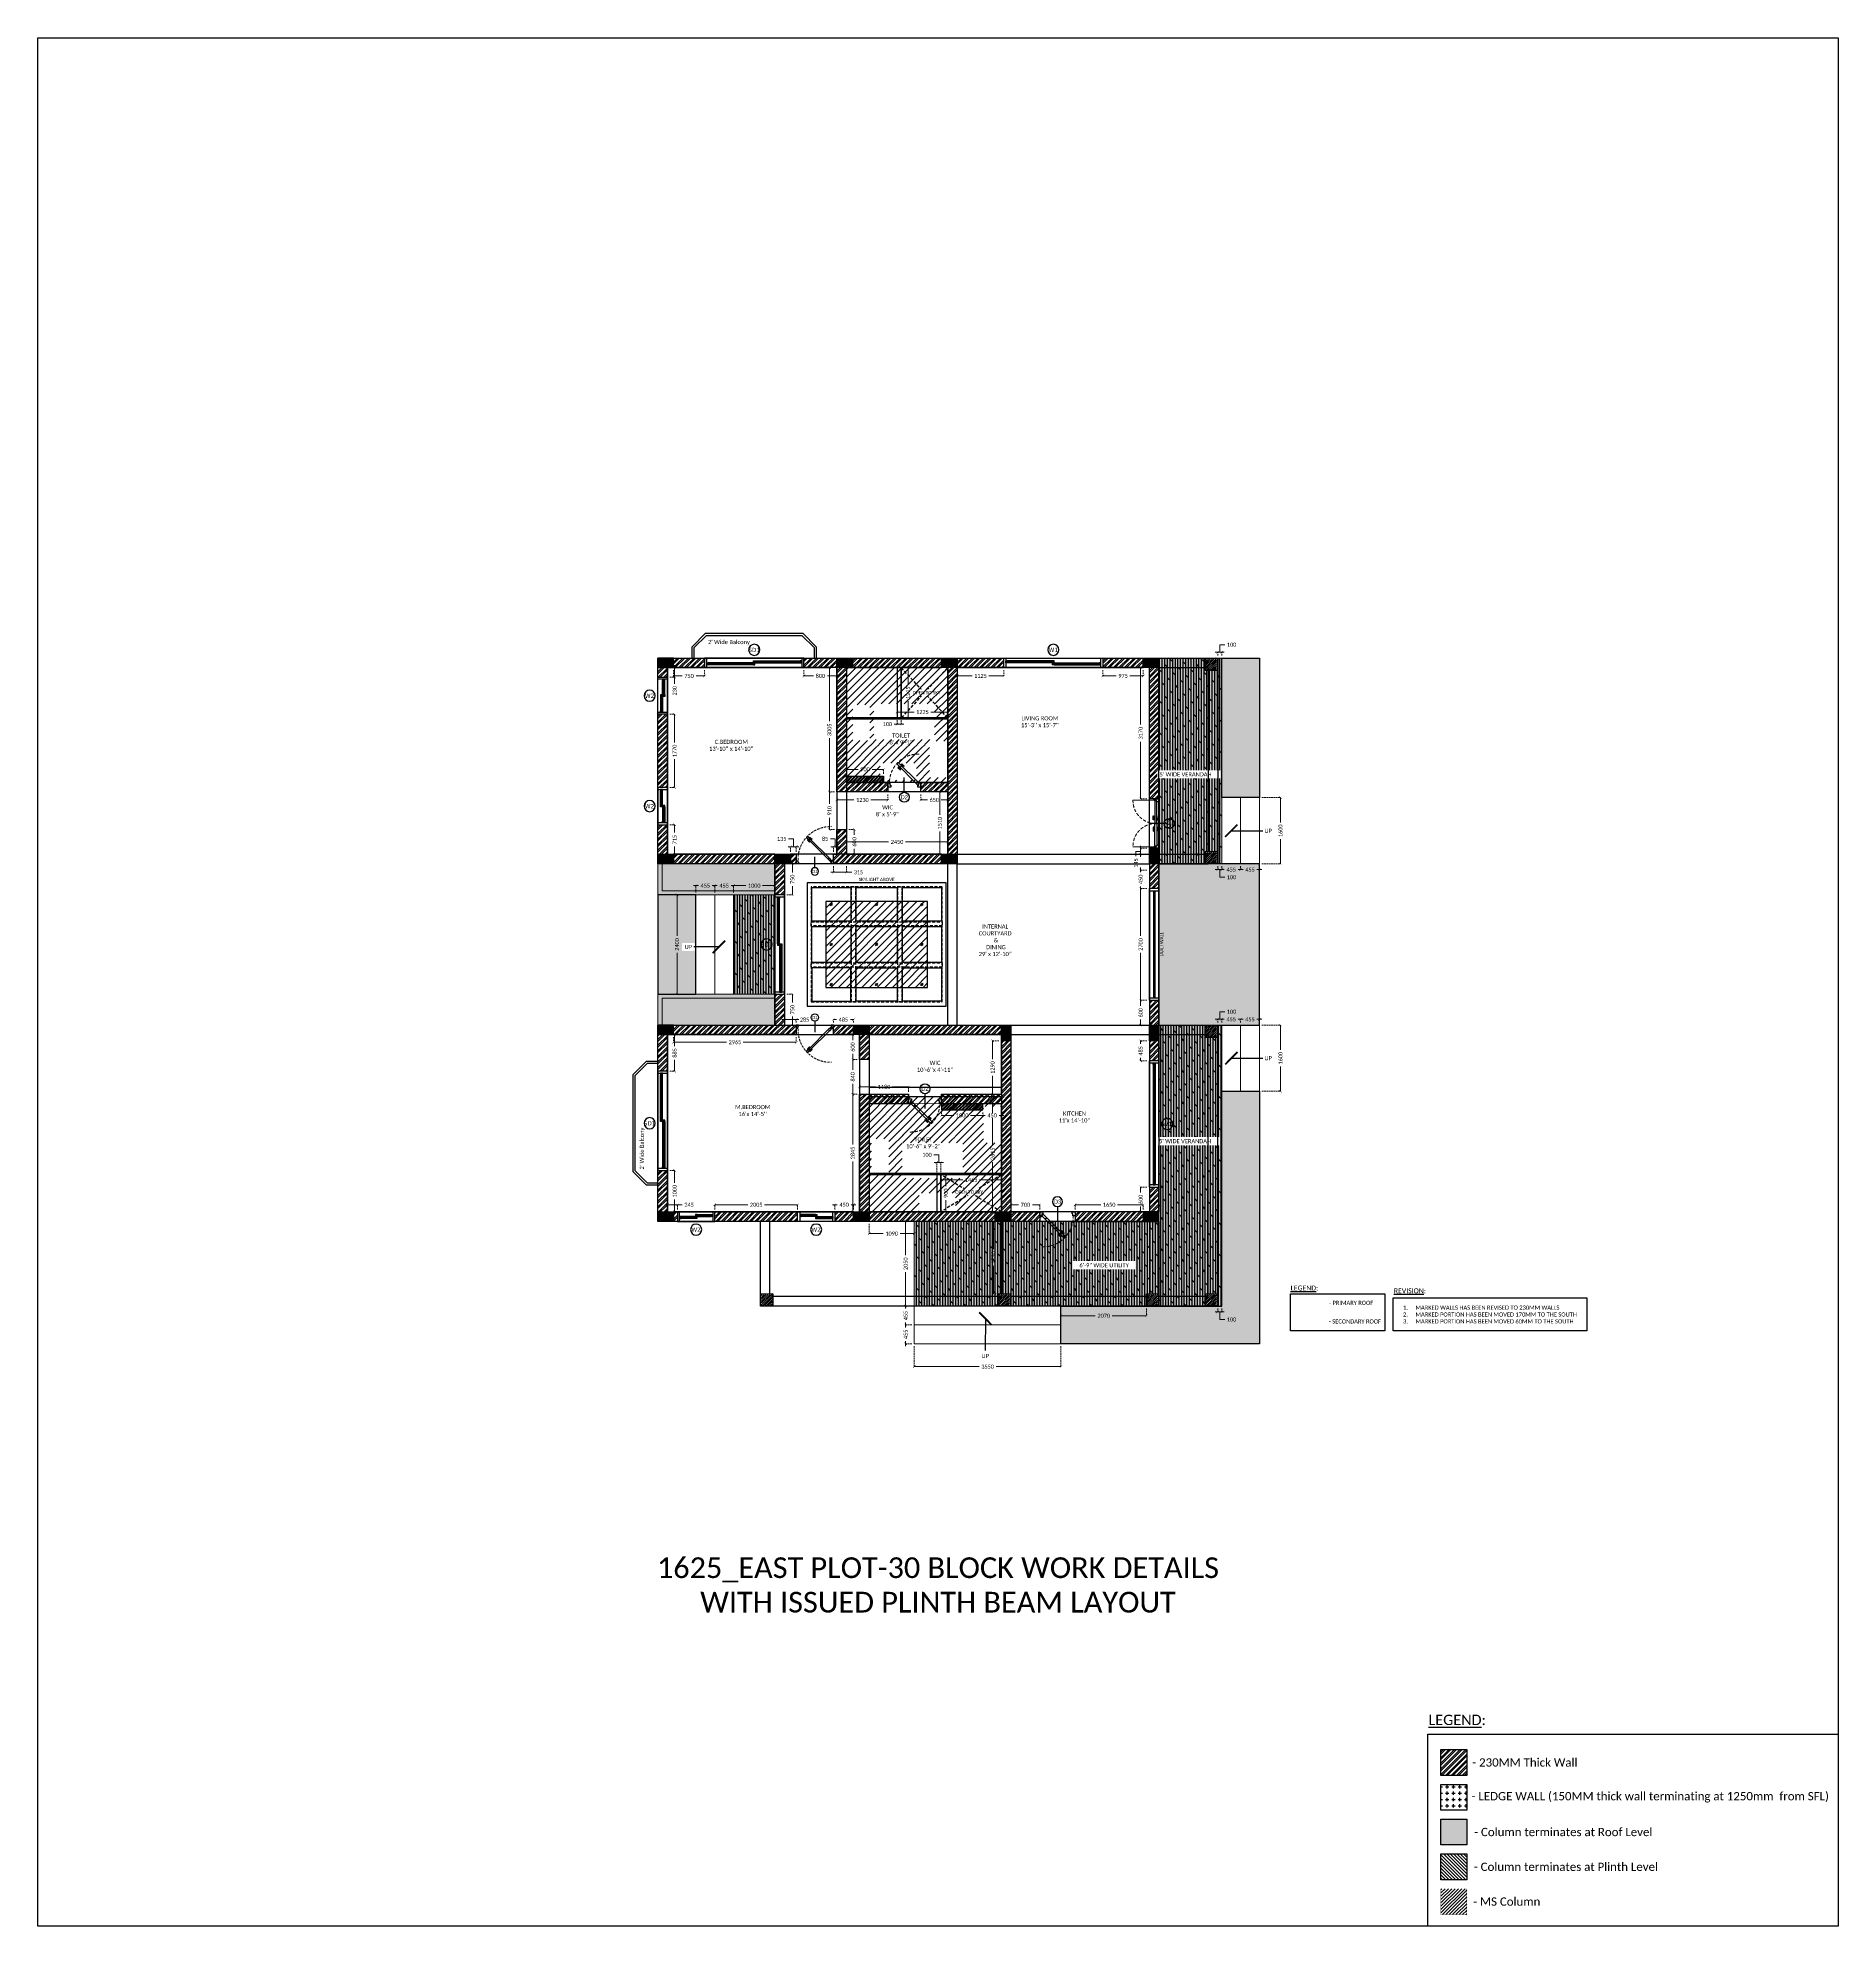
# Model space of a CAD drawing. Header units: millimetres. Extents: x -15000 to 115650, y -17045 to 28620.
# Drawn here: x 72100 to 115650, y -17045 to 28620 of the extents above; entities that cross this region are included whole.
import ezdxf
from ezdxf.enums import TextEntityAlignment as Align

# ---------------------------------------------------------------- set-up
doc = ezdxf.new("R2010")
doc.units = ezdxf.units.MM
doc.header["$LTSCALE"] = 150
for name, pattern in [('3BHK-W(SB)$0$HIDDEN', [0.375, 0.25, -0.125]), ('DASHED', [0.75, 0.5, -0.25]), ('HIDDEN', [0])]:
    doc.linetypes.add(name, pattern=pattern)
for name, color, linetype in [('ad-Arrow', 32, 'Continuous'), ('ad-Column', 3, 'Continuous'), ('ad-Column Hatch', 125, 'Continuous'), ('ad-Comments', 2, 'Continuous'), ('ad-Door', 11, 'Continuous'), ('ad-Elevation 10', 8, 'Continuous'), ('ad-Furniture', 8, 'Continuous'), ('ad-Ledge Wall', 6, 'Continuous'), ('ad-MS Columns', 1, 'Continuous'), ('ad-Railing', 6, 'Continuous'), ('ad-RCC', 3, 'Continuous'), ('ad-RCC Hatch', 125, 'Continuous'), ('ad-Revision', 4, 'Continuous'), ('ad-Text', 7, 'Continuous'), ('ad-Text main', 7, 'Continuous'), ('ad-Text Main_Door&window Label', 7, 'Continuous'), ('ad-Wall', 240, 'Continuous'), ('ad-Wall hatch', 8, 'Continuous'), ('BEAMS', 2, 'Continuous'), ('hatch', 8, 'Continuous')]:
    doc.layers.add(name, color=color, linetype=linetype)
doc.layers.add('ad-Dimension', color=5, linetype='Continuous', lineweight=0, true_color=0x0000ff)
doc.layers.add('ad-Glass Sectionline', color=140, linetype='Continuous', true_color=0x00bfff)
doc.layers.add('ad-Verandah', color=7, linetype='Continuous', true_color=0xa57c52)
doc.layers.get('ad-Furniture').off()
doc.styles.add('6 U T S R N_Corridor-Basement$0$Standard', font='arial.ttf')
doc.styles.add('6 U T S R N_Typical Floor Plan$0$3BHK-E(NB)$0$grid_text', font='verdana.ttf', dxfattribs={"width": 0.9})
doc.styles.add('New Text Style', font='arial.ttf', dxfattribs={"height": 100})
doc.styles.get("Standard").update_dxf_attribs({"font": 'calibril.ttf'})
doc.dimstyles.new('A-100-DIM-INT (MM-FT)', dxfattribs={"dimscale": 50, "dimtxt": 2.4, "dimasz": 1, "dimexe": 5, "dimexo": 100, "dimgap": 1, "dimtad": 0, "dimdec": 0, "dimdsep": 46, "dimtxsty": 'Standard', "dimblk": 'ARCHTICK', "dimcen": 0.025, "dimse1": 1, "dimse2": 1, "dimclrd": 256, "dimclre": 256, "dimclrt": 256, "dimazin": 2, "dimtfac": 1, "dimtdec": 0, "dimtix": 1, "dimtmove": 2, "dimatfit": 3, "dimldrblk": 'ARCHTICK', "dimfxl": 1, "dimtolj": 1, "dimtzin": 0, "dimarcsym": 0})
doc.dimstyles.new('A-75-DIM-INT (Framing)', dxfattribs={"dimscale": 100, "dimtxt": 0.8, "dimasz": 0.5, "dimexe": 0, "dimexo": 0.5, "dimgap": 0.5, "dimtad": 0, "dimdec": 0, "dimdsep": 46, "dimtxsty": 'Standard', "dimblk": 'ARCHTICK', "dimcen": 0.025, "dimclrd": 256, "dimclre": 256, "dimclrt": 256, "dimazin": 2, "dimtfac": 1, "dimtdec": 0, "dimtmove": 1, "dimatfit": 0, "dimldrblk": 'ARCHTICK', "dimfxl": 1, "dimtfill": 1, "dimtolj": 1, "dimtzin": 0, "dimarcsym": 0})
pattern_1 = [(45, (-2999650.57, -68954.22), (-92.807765, 92.807765), [])]

# ---------------------------------------------------------------- blocks, each defined once
blk = doc.blocks.new('_ArchTick')
at = {"color": 0, "linetype": 'ByBlock', "const_width": 0.15}
blk.add_lwpolyline([(-0.5, -0.5), (0.5, 0.5)], dxfattribs=at)
blk = doc.blocks.new('*D13')
at = {"layer": 'ad-Dimension', "linetype": '3BHK-W(SB)$0$HIDDEN', "lineweight": -2}
for p, q in [((290, -230), (405, -230)), ((290, -460), (405, -460))]:
    blk.add_line(p, q, dxfattribs=at)
at = {"layer": 'ad-Dimension', "lineweight": -2}
for p, q in [((405, -230), (405, -170)), ((405, -230), (405, -460)), ((405, -460), (405, -621)), ((405, -460), (405, -520))]:
    blk.add_line(p, q, dxfattribs=at)
at = {"layer": 'Defpoints', "color": 0}
blk.add_point((230, -230), dxfattribs=at)
at = {"layer": 'ad-Dimension', "lineweight": -2, "xscale": 60, "yscale": 60, "zscale": 60}
for p, rotation in [((405, -230), 270), ((405, -460), 90)]:
    blk.add_blockref('_ArchTick', p, dxfattribs=dict(at, rotation=rotation))
at = {"layer": 'ad-Dimension', "insert": (405, -789), "char_height": 96, "attachment_point": 5, "rotation": 90, "bg_fill": 3, "box_fill_scale": 1.1, "bg_fill_color": 257, "bg_fill_transparency": 0}
blk.add_mtext('\\A1;230', dxfattribs=at)
at = {"layer": 'Defpoints', "color": 0}
for p in [(230, -460), (405, -460)]:
    blk.add_point(p, dxfattribs=at)
blk = doc.blocks.new('*D14')
at = {"layer": 'ad-Dimension', "linetype": '3BHK-W(SB)$0$HIDDEN', "lineweight": -2}
for p, q in [((290, -1360), (405, -1360)), ((290, -3130), (405, -3130))]:
    blk.add_line(p, q, dxfattribs=at)
at = {"layer": 'ad-Dimension', "lineweight": -2}
for p, q in [((405, -1360), (405, -2042)), ((405, -3130), (405, -2448))]:
    blk.add_line(p, q, dxfattribs=at)
at = {"layer": 'Defpoints', "color": 0}
for p in [(230, -1360), (230, -3130), (405, -3130)]:
    blk.add_point(p, dxfattribs=at)
at = {"layer": 'ad-Dimension', "lineweight": -2, "xscale": 60, "yscale": 60, "zscale": 60}
for p, rotation in [((405, -1360), 90), ((405, -3130), 270)]:
    blk.add_blockref('_ArchTick', p, dxfattribs=dict(at, rotation=rotation))
at = {"layer": 'ad-Dimension', "insert": (405, -2245), "char_height": 96, "attachment_point": 5, "rotation": 90, "bg_fill": 3, "box_fill_scale": 1.1, "bg_fill_color": 257, "bg_fill_transparency": 0}
blk.add_mtext('\\A1;1770', dxfattribs=at)
blk = doc.blocks.new('*D15')
at = {"layer": 'ad-Dimension', "linetype": '3BHK-W(SB)$0$HIDDEN', "lineweight": -2}
for p, q in [((290, -9105), (405, -9105)), ((290, -9990), (405, -9990))]:
    blk.add_line(p, q, dxfattribs=at)
at = {"layer": 'ad-Dimension', "lineweight": -2}
for p, q in [((405, -9105), (405, -9381)), ((405, -9990), (405, -9714))]:
    blk.add_line(p, q, dxfattribs=at)
at = {"layer": 'Defpoints', "color": 0}
for p in [(230, -9105), (230, -9990), (405, -9990)]:
    blk.add_point(p, dxfattribs=at)
at = {"layer": 'ad-Dimension', "lineweight": -2, "xscale": 60, "yscale": 60, "zscale": 60}
for p, rotation in [((405, -9105), 90), ((405, -9990), 270)]:
    blk.add_blockref('_ArchTick', p, dxfattribs=dict(at, rotation=rotation))
at = {"layer": 'ad-Dimension', "insert": (405, -9548), "char_height": 96, "attachment_point": 5, "rotation": 90, "bg_fill": 3, "box_fill_scale": 1.1, "bg_fill_color": 257, "bg_fill_transparency": 0}
blk.add_mtext('\\A1;885', dxfattribs=at)
blk = doc.blocks.new('*D16')
at = {"layer": 'ad-Dimension', "linetype": '3BHK-W(SB)$0$HIDDEN', "lineweight": -2}
for p, q in [((290, -4030), (405, -4030)), ((290, -4745), (405, -4745))]:
    blk.add_line(p, q, dxfattribs=at)
at = {"layer": 'ad-Dimension', "lineweight": -2}
for p, q in [((405, -4030), (405, -4221)), ((405, -4745), (405, -4554))]:
    blk.add_line(p, q, dxfattribs=at)
at = {"layer": 'Defpoints', "color": 0}
for p in [(230, -4030), (230, -4745), (405, -4745)]:
    blk.add_point(p, dxfattribs=at)
at = {"layer": 'ad-Dimension', "lineweight": -2, "xscale": 60, "yscale": 60, "zscale": 60}
for p, rotation in [((405, -4030), 90), ((405, -4745), 270)]:
    blk.add_blockref('_ArchTick', p, dxfattribs=dict(at, rotation=rotation))
at = {"layer": 'ad-Dimension', "insert": (405, -4388), "char_height": 96, "attachment_point": 5, "rotation": 90, "bg_fill": 3, "box_fill_scale": 1.1, "bg_fill_color": 257, "bg_fill_transparency": 0}
blk.add_mtext('\\A1;715', dxfattribs=at)
blk = doc.blocks.new('*D17')
at = {"layer": 'ad-Dimension', "linetype": '3BHK-W(SB)$0$HIDDEN', "lineweight": -2}
for p, q in [((8250, -9255), (8095, -9255)), ((8250, -10545), (8095, -10545))]:
    blk.add_line(p, q, dxfattribs=at)
at = {"layer": 'ad-Dimension', "lineweight": -2}
for p, q in [((8095, -9255), (8095, -9697)), ((8095, -10545), (8095, -10103))]:
    blk.add_line(p, q, dxfattribs=at)
at = {"layer": 'Defpoints', "color": 0}
for p in [(8310, -9255), (8095, -10545), (8310, -10545)]:
    blk.add_point(p, dxfattribs=at)
at = {"layer": 'ad-Dimension', "lineweight": -2, "xscale": 60, "yscale": 60, "zscale": 60}
for p, rotation in [((8095, -9255), 90), ((8095, -10545), 270)]:
    blk.add_blockref('_ArchTick', p, dxfattribs=dict(at, rotation=rotation))
at = {"layer": 'ad-Dimension', "insert": (8095, -9900), "char_height": 96, "attachment_point": 5, "rotation": 90, "bg_fill": 3, "box_fill_scale": 1.1, "bg_fill_color": 257, "bg_fill_transparency": 0}
blk.add_mtext('\\A1;1290', dxfattribs=at)
blk = doc.blocks.new('*D18')
at = {"layer": 'ad-Dimension', "linetype": '3BHK-W(SB)$0$HIDDEN', "lineweight": -2}
for p, q in [((8250, -10775), (8095, -10775)), ((8250, -13390), (8095, -13390))]:
    blk.add_line(p, q, dxfattribs=at)
at = {"layer": 'ad-Dimension', "lineweight": -2}
for p, q in [((8095, -10775), (8095, -11783)), ((8095, -13390), (8095, -12190))]:
    blk.add_line(p, q, dxfattribs=at)
at = {"layer": 'Defpoints', "color": 0}
for p in [(8310, -10775), (8095, -13390), (8310, -13390)]:
    blk.add_point(p, dxfattribs=at)
at = {"layer": 'ad-Dimension', "lineweight": -2, "xscale": 60, "yscale": 60, "zscale": 60}
for p, rotation in [((8095, -10775), 90), ((8095, -13390), 270)]:
    blk.add_blockref('_ArchTick', p, dxfattribs=dict(at, rotation=rotation))
at = {"layer": 'ad-Dimension', "insert": (8095, -11986), "char_height": 96, "attachment_point": 5, "rotation": 90, "bg_fill": 3, "box_fill_scale": 1.1, "bg_fill_color": 257, "bg_fill_transparency": 0}
blk.add_mtext('\\A1;2615', dxfattribs=at)
blk = doc.blocks.new('*D19')
at = {"layer": 'ad-Dimension', "linetype": '3BHK-W(SB)$0$HIDDEN', "lineweight": -2}
for p, q in [((4880, -10485), (4880, -10370)), ((6060, -10485), (6060, -10370))]:
    blk.add_line(p, q, dxfattribs=at)
at = {"layer": 'ad-Dimension', "lineweight": -2}
for p, q in [((4880, -10370), (5267, -10370)), ((6060, -10370), (5673, -10370))]:
    blk.add_line(p, q, dxfattribs=at)
at = {"layer": 'Defpoints', "color": 0}
for p in [(6060, -10370), (4880, -10545), (6060, -10545)]:
    blk.add_point(p, dxfattribs=at)
at = {"layer": 'ad-Dimension', "lineweight": -2, "xscale": 60, "yscale": 60, "zscale": 60, "rotation": 180}
blk.add_blockref('_ArchTick', (4880, -10370), dxfattribs=at)
at = {"layer": 'ad-Dimension', "lineweight": -2, "xscale": 60, "yscale": 60, "zscale": 60}
blk.add_blockref('_ArchTick', (6060, -10370), dxfattribs=at)
at = {"layer": 'ad-Dimension', "insert": (5470, -10370), "char_height": 96, "attachment_point": 5, "bg_fill": 3, "box_fill_scale": 1.1, "bg_fill_color": 257, "bg_fill_transparency": 0}
blk.add_mtext('\\A1;1180', dxfattribs=at)
blk = doc.blocks.new('*D20')
at = {"layer": 'ad-Dimension', "linetype": '3BHK-W(SB)$0$HIDDEN', "lineweight": -2}
for p, q in [((3120, -4975), (3255, -4975)), ((3120, -5725), (3255, -5725))]:
    blk.add_line(p, q, dxfattribs=at)
at = {"layer": 'ad-Dimension', "lineweight": -2}
for p, q in [((3255, -4975), (3255, -5182)), ((3255, -5725), (3255, -5518))]:
    blk.add_line(p, q, dxfattribs=at)
at = {"layer": 'Defpoints', "color": 0}
for p in [(3060, -4975), (3060, -5725), (3255, -5725)]:
    blk.add_point(p, dxfattribs=at)
at = {"layer": 'ad-Dimension', "lineweight": -2, "xscale": 60, "yscale": 60, "zscale": 60}
for p, rotation in [((3255, -4975), 90), ((3255, -5725), 270)]:
    blk.add_blockref('_ArchTick', p, dxfattribs=dict(at, rotation=rotation))
at = {"layer": 'ad-Dimension', "insert": (3255, -5350), "char_height": 96, "attachment_point": 5, "rotation": 90, "bg_fill": 3, "box_fill_scale": 1.1, "bg_fill_color": 257, "bg_fill_transparency": 0}
blk.add_mtext('\\A1;750', dxfattribs=at)
blk = doc.blocks.new('*D21')
at = {"layer": 'ad-Dimension', "linetype": '3BHK-W(SB)$0$HIDDEN', "lineweight": -2}
for p, q in [((3120, -8125), (3255, -8125)), ((3120, -8875), (3255, -8875))]:
    blk.add_line(p, q, dxfattribs=at)
at = {"layer": 'ad-Dimension', "lineweight": -2}
for p, q in [((3255, -8125), (3255, -8332)), ((3255, -8875), (3255, -8668))]:
    blk.add_line(p, q, dxfattribs=at)
at = {"layer": 'Defpoints', "color": 0}
for p in [(3060, -8125), (3060, -8875), (3255, -8875)]:
    blk.add_point(p, dxfattribs=at)
at = {"layer": 'ad-Dimension', "lineweight": -2, "xscale": 60, "yscale": 60, "zscale": 60}
for p, rotation in [((3255, -8125), 90), ((3255, -8875), 270)]:
    blk.add_blockref('_ArchTick', p, dxfattribs=dict(at, rotation=rotation))
at = {"layer": 'ad-Dimension', "insert": (3255, -8500), "char_height": 96, "attachment_point": 5, "rotation": 90, "bg_fill": 3, "box_fill_scale": 1.1, "bg_fill_color": 257, "bg_fill_transparency": 0}
blk.add_mtext('\\A1;750', dxfattribs=at)
blk = doc.blocks.new('*D22')
at = {"layer": 'ad-Dimension', "linetype": '3BHK-W(SB)$0$HIDDEN', "lineweight": -2}
for p, q in [((380, -9165), (380, -9289)), ((3345, -9165), (3345, -9289))]:
    blk.add_line(p, q, dxfattribs=at)
at = {"layer": 'ad-Dimension', "lineweight": -2}
for p, q in [((380, -9289), (1659, -9289)), ((3345, -9289), (2066, -9289))]:
    blk.add_line(p, q, dxfattribs=at)
at = {"layer": 'Defpoints', "color": 0}
for p in [(380, -9105), (3345, -9105), (3345, -9289)]:
    blk.add_point(p, dxfattribs=at)
at = {"layer": 'ad-Dimension', "lineweight": -2, "xscale": 60, "yscale": 60, "zscale": 60, "rotation": 180}
blk.add_blockref('_ArchTick', (380, -9289), dxfattribs=at)
at = {"layer": 'ad-Dimension', "lineweight": -2, "xscale": 60, "yscale": 60, "zscale": 60}
blk.add_blockref('_ArchTick', (3345, -9289), dxfattribs=at)
at = {"layer": 'ad-Dimension', "insert": (1863, -9289), "char_height": 96, "attachment_point": 5, "bg_fill": 3, "box_fill_scale": 1.1, "bg_fill_color": 257, "bg_fill_transparency": 0}
blk.add_mtext('\\A1;2965', dxfattribs=at)
blk = doc.blocks.new('*D23')
at = {"layer": 'ad-Dimension', "linetype": '3BHK-W(SB)$0$HIDDEN', "lineweight": -2}
for p, q in [((6360, -3295), (6360, -3431)), ((7010, -3295), (7010, -3431))]:
    blk.add_line(p, q, dxfattribs=at)
at = {"layer": 'ad-Dimension', "lineweight": -2}
for p, q in [((6360, -3431), (6517, -3431)), ((7010, -3431), (6853, -3431))]:
    blk.add_line(p, q, dxfattribs=at)
at = {"layer": 'ad-Dimension', "lineweight": -2, "xscale": 60, "yscale": 60, "zscale": 60, "rotation": 180}
blk.add_blockref('_ArchTick', (6360, -3431), dxfattribs=at)
at = {"layer": 'ad-Dimension', "lineweight": -2, "xscale": 60, "yscale": 60, "zscale": 60}
blk.add_blockref('_ArchTick', (7010, -3431), dxfattribs=at)
at = {"layer": 'ad-Dimension', "insert": (6685, -3431), "char_height": 96, "attachment_point": 5, "bg_fill": 3, "box_fill_scale": 1.1, "bg_fill_color": 257, "bg_fill_transparency": 0}
blk.add_mtext('\\A1;650', dxfattribs=at)
at = {"layer": 'Defpoints', "color": 0}
for p in [(6360, -3235), (7010, -3235), (7010, -3431)]:
    blk.add_point(p, dxfattribs=at)
blk = doc.blocks.new('*D24')
at = {"layer": 'ad-Dimension', "linetype": '3BHK-W(SB)$0$HIDDEN', "lineweight": -2}
for p, q in [((6950, -3235), (6820, -3235)), ((6950, -4745), (6820, -4745))]:
    blk.add_line(p, q, dxfattribs=at)
at = {"layer": 'ad-Dimension', "lineweight": -2}
for p, q in [((6820, -3235), (6820, -3787)), ((6820, -4745), (6820, -4193))]:
    blk.add_line(p, q, dxfattribs=at)
at = {"layer": 'Defpoints', "color": 0}
for p in [(7010, -3235), (6820, -4745), (7010, -4745)]:
    blk.add_point(p, dxfattribs=at)
at = {"layer": 'ad-Dimension', "lineweight": -2, "xscale": 60, "yscale": 60, "zscale": 60}
for p, rotation in [((6820, -3235), 90), ((6820, -4745), 270)]:
    blk.add_blockref('_ArchTick', p, dxfattribs=dict(at, rotation=rotation))
at = {"layer": 'ad-Dimension', "insert": (6820, -3990), "char_height": 96, "attachment_point": 5, "rotation": 90, "bg_fill": 3, "box_fill_scale": 1.1, "bg_fill_color": 257, "bg_fill_transparency": 0}
blk.add_mtext('\\A1;1510', dxfattribs=at)
blk = doc.blocks.new('*D25')
at = {"layer": 'ad-Dimension', "lineweight": -2}
for p, q in [((11677, -4600), (11677, -4540)), ((11564, -4793), (11564, -4673)), ((11564, -4673), (11677, -4673)), ((11677, -4600), (11677, -4745)), ((11677, -4745), (11677, -4805))]:
    blk.add_line(p, q, dxfattribs=at)
at = {"layer": 'ad-Dimension', "linetype": '3BHK-W(SB)$0$HIDDEN', "lineweight": -2}
for p, q in [((11830, -4600), (11677, -4600)), ((11830, -4745), (11677, -4745))]:
    blk.add_line(p, q, dxfattribs=at)
at = {"layer": 'Defpoints', "color": 0}
for p in [(11890, -4600), (11890, -4745)]:
    blk.add_point(p, dxfattribs=at)
at = {"layer": 'ad-Dimension', "lineweight": -2, "xscale": 60, "yscale": 60, "zscale": 60}
for p, rotation in [((11677, -4600), 270), ((11677, -4745), 90)]:
    blk.add_blockref('_ArchTick', p, dxfattribs=dict(at, rotation=rotation))
at = {"layer": 'ad-Dimension', "insert": (11564, -4956), "char_height": 96, "attachment_point": 5, "rotation": 90, "bg_fill": 3, "box_fill_scale": 1.1, "bg_fill_color": 257, "bg_fill_transparency": 0}
blk.add_mtext('\\A1;145', dxfattribs=at)
at = {"layer": 'Defpoints', "color": 0}
blk.add_point((11677, -4745), dxfattribs=at)
blk = doc.blocks.new('*D26')
at = {"layer": 'ad-Dimension', "linetype": '3BHK-W(SB)$0$HIDDEN', "lineweight": -2}
for p, q in [((11830, -230), (11677, -230)), ((11830, -3400), (11677, -3400))]:
    blk.add_line(p, q, dxfattribs=at)
at = {"layer": 'ad-Dimension', "lineweight": -2}
for p, q in [((11677, -230), (11677, -1609)), ((11677, -3400), (11677, -2021))]:
    blk.add_line(p, q, dxfattribs=at)
at = {"layer": 'Defpoints', "color": 0}
for p in [(11677, -230), (11890, -230), (11890, -3400)]:
    blk.add_point(p, dxfattribs=at)
at = {"layer": 'ad-Dimension', "lineweight": -2, "xscale": 60, "yscale": 60, "zscale": 60}
for p, rotation in [((11677, -230), 90), ((11677, -3400), 270)]:
    blk.add_blockref('_ArchTick', p, dxfattribs=dict(at, rotation=rotation))
at = {"layer": 'ad-Dimension', "insert": (11677, -1815), "char_height": 96, "attachment_point": 5, "rotation": 90, "bg_fill": 3, "box_fill_scale": 1.1, "bg_fill_color": 257, "bg_fill_transparency": 0}
blk.add_mtext('\\A1;3170', dxfattribs=at)
blk = doc.blocks.new('*D27')
at = {"layer": 'ad-Dimension', "linetype": '3BHK-W(SB)$0$HIDDEN', "lineweight": -2}
for p, q in [((380, -290), (380, -431)), ((1130, -290), (1130, -431))]:
    blk.add_line(p, q, dxfattribs=at)
at = {"layer": 'ad-Dimension', "lineweight": -2}
for p, q in [((380, -431), (587, -431)), ((1130, -431), (923, -431))]:
    blk.add_line(p, q, dxfattribs=at)
at = {"layer": 'Defpoints', "color": 0}
for p in [(380, -230), (1130, -230), (1130, -431)]:
    blk.add_point(p, dxfattribs=at)
at = {"layer": 'ad-Dimension', "lineweight": -2, "xscale": 60, "yscale": 60, "zscale": 60, "rotation": 180}
blk.add_blockref('_ArchTick', (380, -431), dxfattribs=at)
at = {"layer": 'ad-Dimension', "lineweight": -2, "xscale": 60, "yscale": 60, "zscale": 60}
blk.add_blockref('_ArchTick', (1130, -431), dxfattribs=at)
at = {"layer": 'ad-Dimension', "insert": (755, -431), "char_height": 96, "attachment_point": 5, "bg_fill": 3, "box_fill_scale": 1.1, "bg_fill_color": 257, "bg_fill_transparency": 0}
blk.add_mtext('\\A1;750', dxfattribs=at)
blk = doc.blocks.new('*D28')
at = {"layer": 'ad-Dimension', "linetype": '3BHK-W(SB)$0$HIDDEN', "lineweight": -2}
for p, q in [((3530, -290), (3530, -431)), ((4330, -290), (4330, -431))]:
    blk.add_line(p, q, dxfattribs=at)
at = {"layer": 'ad-Dimension', "lineweight": -2}
for p, q in [((3530, -431), (3761, -431)), ((4330, -431), (4099, -431))]:
    blk.add_line(p, q, dxfattribs=at)
at = {"layer": 'Defpoints', "color": 0}
for p in [(3530, -230), (4330, -230), (4330, -431)]:
    blk.add_point(p, dxfattribs=at)
at = {"layer": 'ad-Dimension', "lineweight": -2, "xscale": 60, "yscale": 60, "zscale": 60, "rotation": 180}
blk.add_blockref('_ArchTick', (3530, -431), dxfattribs=at)
at = {"layer": 'ad-Dimension', "lineweight": -2, "xscale": 60, "yscale": 60, "zscale": 60}
blk.add_blockref('_ArchTick', (4330, -431), dxfattribs=at)
at = {"layer": 'ad-Dimension', "insert": (3930, -431), "char_height": 96, "attachment_point": 5, "bg_fill": 3, "box_fill_scale": 1.1, "bg_fill_color": 257, "bg_fill_transparency": 0}
blk.add_mtext('\\A1;800', dxfattribs=at)
blk = doc.blocks.new('*D29')
at = {"layer": 'ad-Dimension', "linetype": '3BHK-W(SB)$0$HIDDEN', "lineweight": -2}
for p, q in [((7240, -290), (7240, -431)), ((8365, -290), (8365, -431))]:
    blk.add_line(p, q, dxfattribs=at)
at = {"layer": 'ad-Dimension', "lineweight": -2}
for p, q in [((7240, -431), (7601, -431)), ((8365, -431), (8004, -431))]:
    blk.add_line(p, q, dxfattribs=at)
at = {"layer": 'Defpoints', "color": 0}
for p in [(7240, -230), (8365, -230), (8365, -431)]:
    blk.add_point(p, dxfattribs=at)
at = {"layer": 'ad-Dimension', "lineweight": -2, "xscale": 60, "yscale": 60, "zscale": 60, "rotation": 180}
blk.add_blockref('_ArchTick', (7240, -431), dxfattribs=at)
at = {"layer": 'ad-Dimension', "lineweight": -2, "xscale": 60, "yscale": 60, "zscale": 60}
blk.add_blockref('_ArchTick', (8365, -431), dxfattribs=at)
at = {"layer": 'ad-Dimension', "insert": (7802, -431), "char_height": 96, "attachment_point": 5, "bg_fill": 3, "box_fill_scale": 1.1, "bg_fill_color": 257, "bg_fill_transparency": 0}
blk.add_mtext('\\A1;1125', dxfattribs=at)
blk = doc.blocks.new('*D30')
at = {"layer": 'ad-Dimension', "linetype": '3BHK-W(SB)$0$HIDDEN', "lineweight": -2}
for p, q in [((10765, -290), (10765, -431)), ((11740, -290), (11740, -431))]:
    blk.add_line(p, q, dxfattribs=at)
at = {"layer": 'ad-Dimension', "lineweight": -2}
for p, q in [((10765, -431), (11086, -431)), ((11740, -431), (11419, -431))]:
    blk.add_line(p, q, dxfattribs=at)
at = {"layer": 'Defpoints', "color": 0}
for p in [(10765, -230), (10765, -431), (11740, -230)]:
    blk.add_point(p, dxfattribs=at)
at = {"layer": 'ad-Dimension', "lineweight": -2, "xscale": 60, "yscale": 60, "zscale": 60, "rotation": 180}
blk.add_blockref('_ArchTick', (10765, -431), dxfattribs=at)
at = {"layer": 'ad-Dimension', "lineweight": -2, "xscale": 60, "yscale": 60, "zscale": 60}
blk.add_blockref('_ArchTick', (11740, -431), dxfattribs=at)
at = {"layer": 'ad-Dimension', "insert": (11252, -431), "char_height": 96, "attachment_point": 5, "bg_fill": 3, "box_fill_scale": 1.1, "bg_fill_color": 257, "bg_fill_transparency": 0}
blk.add_mtext('\\A1;975', dxfattribs=at)
blk = doc.blocks.new('*D31')
at = {"layer": 'ad-Dimension', "lineweight": -2}
for p, q in [((11677, -5125), (11677, -5065)), ((11677, -5125), (11677, -5180)), ((11677, -5575), (11677, -5520)), ((11677, -5575), (11677, -5635))]:
    blk.add_line(p, q, dxfattribs=at)
at = {"layer": 'ad-Dimension', "linetype": '3BHK-W(SB)$0$HIDDEN', "lineweight": -2}
for p, q in [((11830, -5125), (11677, -5125)), ((11830, -5575), (11677, -5575))]:
    blk.add_line(p, q, dxfattribs=at)
at = {"layer": 'ad-Dimension', "lineweight": -2, "xscale": 60, "yscale": 60, "zscale": 60}
for p, rotation in [((11677, -5125), 270), ((11677, -5575), 90)]:
    blk.add_blockref('_ArchTick', p, dxfattribs=dict(at, rotation=rotation))
at = {"layer": 'ad-Dimension', "insert": (11677, -5350), "char_height": 96, "attachment_point": 5, "rotation": 90, "bg_fill": 3, "box_fill_scale": 1.1, "bg_fill_color": 257, "bg_fill_transparency": 0}
blk.add_mtext('\\A1;450', dxfattribs=at)
at = {"layer": 'Defpoints', "color": 0}
for p in [(11890, -5125), (11677, -5575), (11890, -5575)]:
    blk.add_point(p, dxfattribs=at)
blk = doc.blocks.new('*D32')
at = {"layer": 'ad-Dimension', "linetype": '3BHK-W(SB)$0$HIDDEN', "lineweight": -2}
for p, q in [((11830, -5575), (11677, -5575)), ((11830, -8275), (11677, -8275))]:
    blk.add_line(p, q, dxfattribs=at)
at = {"layer": 'ad-Dimension', "lineweight": -2}
for p, q in [((11677, -5575), (11677, -6719)), ((11677, -8275), (11677, -7131))]:
    blk.add_line(p, q, dxfattribs=at)
at = {"layer": 'Defpoints', "color": 0}
for p in [(11890, -5575), (11677, -8275), (11890, -8275)]:
    blk.add_point(p, dxfattribs=at)
at = {"layer": 'ad-Dimension', "lineweight": -2, "xscale": 60, "yscale": 60, "zscale": 60}
for p, rotation in [((11677, -5575), 90), ((11677, -8275), 270)]:
    blk.add_blockref('_ArchTick', p, dxfattribs=dict(at, rotation=rotation))
at = {"layer": 'ad-Dimension', "insert": (11677, -6925), "char_height": 96, "attachment_point": 5, "rotation": 90, "bg_fill": 3, "box_fill_scale": 1.1, "bg_fill_color": 257, "bg_fill_transparency": 0}
blk.add_mtext('\\A1;2700', dxfattribs=at)
blk = doc.blocks.new('*D33')
at = {"layer": 'ad-Dimension', "linetype": '3BHK-W(SB)$0$HIDDEN', "lineweight": -2}
for p, q in [((11830, -8275), (11677, -8275)), ((11830, -8875), (11677, -8875))]:
    blk.add_line(p, q, dxfattribs=at)
at = {"layer": 'ad-Dimension', "lineweight": -2}
for p, q in [((11677, -8275), (11677, -8407)), ((11677, -8875), (11677, -8743))]:
    blk.add_line(p, q, dxfattribs=at)
at = {"layer": 'ad-Dimension', "lineweight": -2, "xscale": 60, "yscale": 60, "zscale": 60}
for p, rotation in [((11677, -8275), 90), ((11677, -8875), 270)]:
    blk.add_blockref('_ArchTick', p, dxfattribs=dict(at, rotation=rotation))
at = {"layer": 'ad-Dimension', "insert": (11677, -8575), "char_height": 96, "attachment_point": 5, "rotation": 90, "bg_fill": 3, "box_fill_scale": 1.1, "bg_fill_color": 257, "bg_fill_transparency": 0}
blk.add_mtext('\\A1;600', dxfattribs=at)
at = {"layer": 'Defpoints', "color": 0}
for p in [(11890, -8275), (11677, -8875), (11890, -8875)]:
    blk.add_point(p, dxfattribs=at)
blk = doc.blocks.new('*D34')
at = {"layer": 'ad-Dimension', "lineweight": -2}
for p, q in [((3210, -4560), (3150, -4560)), ((3158, -4372), (3278, -4372)), ((3210, -4560), (3345, -4560)), ((3278, -4372), (3278, -4560)), ((3345, -4560), (3405, -4560))]:
    blk.add_line(p, q, dxfattribs=at)
at = {"layer": 'ad-Dimension', "linetype": '3BHK-W(SB)$0$HIDDEN', "lineweight": -2}
for p, q in [((3210, -4685), (3210, -4560)), ((3345, -4685), (3345, -4560))]:
    blk.add_line(p, q, dxfattribs=at)
at = {"layer": 'Defpoints', "color": 0}
for p in [(3210, -4745), (3345, -4745)]:
    blk.add_point(p, dxfattribs=at)
at = {"layer": 'ad-Dimension', "lineweight": -2, "xscale": 60, "yscale": 60, "zscale": 60}
blk.add_blockref('_ArchTick', (3210, -4560), dxfattribs=at)
at = {"layer": 'ad-Dimension', "lineweight": -2, "xscale": 60, "yscale": 60, "zscale": 60, "rotation": 180}
blk.add_blockref('_ArchTick', (3345, -4560), dxfattribs=at)
at = {"layer": 'ad-Dimension', "insert": (2995, -4372), "char_height": 96, "attachment_point": 5, "bg_fill": 3, "box_fill_scale": 1.1, "bg_fill_color": 257, "bg_fill_transparency": 0}
blk.add_mtext('\\A1;135', dxfattribs=at)
at = {"layer": 'Defpoints', "color": 0}
blk.add_point((3345, -4560), dxfattribs=at)
blk = doc.blocks.new('*D35')
at = {"layer": 'ad-Dimension', "lineweight": -2}
for p, q in [((4171, -4372), (4291, -4372)), ((4245, -4560), (4185, -4560)), ((4245, -4560), (4330, -4560)), ((4291, -4372), (4287, -4560)), ((4330, -4560), (4390, -4560))]:
    blk.add_line(p, q, dxfattribs=at)
at = {"layer": 'ad-Dimension', "linetype": '3BHK-W(SB)$0$HIDDEN', "lineweight": -2}
for p, q in [((4245, -4685), (4245, -4560)), ((4330, -4685), (4330, -4560))]:
    blk.add_line(p, q, dxfattribs=at)
at = {"layer": 'Defpoints', "color": 0}
for p in [(4245, -4745), (4330, -4745)]:
    blk.add_point(p, dxfattribs=at)
at = {"layer": 'ad-Dimension', "lineweight": -2, "xscale": 60, "yscale": 60, "zscale": 60}
blk.add_blockref('_ArchTick', (4245, -4560), dxfattribs=at)
at = {"layer": 'ad-Dimension', "lineweight": -2, "xscale": 60, "yscale": 60, "zscale": 60, "rotation": 180}
blk.add_blockref('_ArchTick', (4330, -4560), dxfattribs=at)
at = {"layer": 'ad-Dimension', "insert": (4043, -4372), "char_height": 96, "attachment_point": 5, "bg_fill": 3, "box_fill_scale": 1.1, "bg_fill_color": 257, "bg_fill_transparency": 0}
blk.add_mtext('\\A1;85', dxfattribs=at)
at = {"layer": 'Defpoints', "color": 0}
blk.add_point((4330, -4560), dxfattribs=at)
blk = doc.blocks.new('*D36')
at = {"layer": 'ad-Dimension', "linetype": '3BHK-W(SB)$0$HIDDEN', "lineweight": -2}
for p, q in [((4270, -230), (4148, -230)), ((4270, -3235), (4148, -3235))]:
    blk.add_line(p, q, dxfattribs=at)
at = {"layer": 'ad-Dimension', "lineweight": -2}
for p, q in [((4148, -230), (4148, -1528)), ((4148, -3235), (4148, -1937))]:
    blk.add_line(p, q, dxfattribs=at)
at = {"layer": 'Defpoints', "color": 0}
for p in [(4330, -230), (4148, -3235), (4330, -3235)]:
    blk.add_point(p, dxfattribs=at)
at = {"layer": 'ad-Dimension', "lineweight": -2, "xscale": 60, "yscale": 60, "zscale": 60}
for p, rotation in [((4148, -230), 90), ((4148, -3235), 270)]:
    blk.add_blockref('_ArchTick', p, dxfattribs=dict(at, rotation=rotation))
at = {"layer": 'ad-Dimension', "insert": (4148, -1733), "char_height": 96, "attachment_point": 5, "rotation": 90, "bg_fill": 3, "box_fill_scale": 1.1, "bg_fill_color": 257, "bg_fill_transparency": 0}
blk.add_mtext('\\A1;3005', dxfattribs=at)
blk = doc.blocks.new('*D37')
at = {"layer": 'ad-Dimension', "linetype": '3BHK-W(SB)$0$HIDDEN', "lineweight": -2}
for p, q in [((4330, -3295), (4330, -3431)), ((5560, -3295), (5560, -3431))]:
    blk.add_line(p, q, dxfattribs=at)
at = {"layer": 'ad-Dimension', "lineweight": -2}
for p, q in [((4330, -3431), (4742, -3431)), ((5560, -3431), (5148, -3431))]:
    blk.add_line(p, q, dxfattribs=at)
at = {"layer": 'Defpoints', "color": 0}
for p in [(4330, -3235), (5560, -3235), (5560, -3431)]:
    blk.add_point(p, dxfattribs=at)
at = {"layer": 'ad-Dimension', "lineweight": -2, "xscale": 60, "yscale": 60, "zscale": 60, "rotation": 180}
blk.add_blockref('_ArchTick', (4330, -3431), dxfattribs=at)
at = {"layer": 'ad-Dimension', "lineweight": -2, "xscale": 60, "yscale": 60, "zscale": 60}
blk.add_blockref('_ArchTick', (5560, -3431), dxfattribs=at)
at = {"layer": 'ad-Dimension', "insert": (4945, -3431), "char_height": 96, "attachment_point": 5, "bg_fill": 3, "box_fill_scale": 1.1, "bg_fill_color": 257, "bg_fill_transparency": 0}
blk.add_mtext('\\A1;1230', dxfattribs=at)
blk = doc.blocks.new('*D38')
at = {"layer": 'ad-Dimension', "linetype": '3BHK-W(SB)$0$HIDDEN', "lineweight": -2}
for p, q in [((11830, -9255), (11677, -9255)), ((11830, -9740), (11677, -9740))]:
    blk.add_line(p, q, dxfattribs=at)
at = {"layer": 'ad-Dimension', "lineweight": -2}
for p, q in [((11677, -9255), (11677, -9330)), ((11677, -9740), (11677, -9666))]:
    blk.add_line(p, q, dxfattribs=at)
at = {"layer": 'ad-Dimension', "lineweight": -2, "xscale": 60, "yscale": 60, "zscale": 60}
for p, rotation in [((11677, -9255), 90), ((11677, -9740), 270)]:
    blk.add_blockref('_ArchTick', p, dxfattribs=dict(at, rotation=rotation))
at = {"layer": 'ad-Dimension', "insert": (11677, -9498), "char_height": 96, "attachment_point": 5, "rotation": 90, "bg_fill": 3, "box_fill_scale": 1.1, "bg_fill_color": 257, "bg_fill_transparency": 0}
blk.add_mtext('\\A1;485', dxfattribs=at)
at = {"layer": 'Defpoints', "color": 0}
for p in [(11890, -9255), (11677, -9740), (11890, -9740)]:
    blk.add_point(p, dxfattribs=at)
blk = doc.blocks.new('*D39')
at = {"layer": 'ad-Dimension', "linetype": '3BHK-W(SB)$0$HIDDEN', "lineweight": -2}
for p, q in [((11830, -12790), (11677, -12790)), ((11830, -13390), (11677, -13390))]:
    blk.add_line(p, q, dxfattribs=at)
at = {"layer": 'ad-Dimension', "lineweight": -2}
for p, q in [((11677, -12790), (11677, -12922)), ((11677, -13390), (11677, -13258))]:
    blk.add_line(p, q, dxfattribs=at)
at = {"layer": 'ad-Dimension', "lineweight": -2, "xscale": 60, "yscale": 60, "zscale": 60}
for p, rotation in [((11677, -12790), 90), ((11677, -13390), 270)]:
    blk.add_blockref('_ArchTick', p, dxfattribs=dict(at, rotation=rotation))
at = {"layer": 'ad-Dimension', "insert": (11677, -13090), "char_height": 96, "attachment_point": 5, "rotation": 90, "bg_fill": 3, "box_fill_scale": 1.1, "bg_fill_color": 257, "bg_fill_transparency": 0}
blk.add_mtext('\\A1;600', dxfattribs=at)
at = {"layer": 'Defpoints', "color": 0}
for p in [(11890, -12790), (11677, -13390), (11890, -13390)]:
    blk.add_point(p, dxfattribs=at)
blk = doc.blocks.new('*D40')
at = {"layer": 'ad-Dimension', "linetype": '3BHK-W(SB)$0$HIDDEN', "lineweight": -2}
for p, q in [((10090, -13330), (10090, -13219)), ((11740, -13330), (11740, -13219))]:
    blk.add_line(p, q, dxfattribs=at)
at = {"layer": 'ad-Dimension', "lineweight": -2}
for p, q in [((10090, -13219), (10712, -13219)), ((11740, -13219), (11118, -13219))]:
    blk.add_line(p, q, dxfattribs=at)
at = {"layer": 'Defpoints', "color": 0}
for p in [(11740, -13219), (10090, -13390), (11740, -13390)]:
    blk.add_point(p, dxfattribs=at)
at = {"layer": 'ad-Dimension', "lineweight": -2, "xscale": 60, "yscale": 60, "zscale": 60, "rotation": 180}
blk.add_blockref('_ArchTick', (10090, -13219), dxfattribs=at)
at = {"layer": 'ad-Dimension', "lineweight": -2, "xscale": 60, "yscale": 60, "zscale": 60}
blk.add_blockref('_ArchTick', (11740, -13219), dxfattribs=at)
at = {"layer": 'ad-Dimension', "insert": (10915, -13219), "char_height": 96, "attachment_point": 5, "bg_fill": 3, "box_fill_scale": 1.1, "bg_fill_color": 257, "bg_fill_transparency": 0}
blk.add_mtext('\\A1;1650', dxfattribs=at)
blk = doc.blocks.new('*D41')
at = {"layer": 'ad-Dimension', "linetype": '3BHK-W(SB)$0$HIDDEN', "lineweight": -2}
for p, q in [((8540, -13330), (8540, -13219)), ((9240, -13330), (9240, -13219))]:
    blk.add_line(p, q, dxfattribs=at)
at = {"layer": 'ad-Dimension', "lineweight": -2}
for p, q in [((8540, -13219), (8722, -13219)), ((9240, -13219), (9058, -13219))]:
    blk.add_line(p, q, dxfattribs=at)
at = {"layer": 'ad-Dimension', "lineweight": -2, "xscale": 60, "yscale": 60, "zscale": 60, "rotation": 180}
blk.add_blockref('_ArchTick', (8540, -13219), dxfattribs=at)
at = {"layer": 'ad-Dimension', "lineweight": -2, "xscale": 60, "yscale": 60, "zscale": 60}
blk.add_blockref('_ArchTick', (9240, -13219), dxfattribs=at)
at = {"layer": 'ad-Dimension', "insert": (8890, -13219), "char_height": 96, "attachment_point": 5, "bg_fill": 3, "box_fill_scale": 1.1, "bg_fill_color": 257, "bg_fill_transparency": 0}
blk.add_mtext('\\A1;700', dxfattribs=at)
at = {"layer": 'Defpoints', "color": 0}
for p in [(9240, -13219), (8540, -13390), (9240, -13390)]:
    blk.add_point(p, dxfattribs=at)
blk = doc.blocks.new('*D42')
at = {"layer": 'ad-Dimension', "linetype": '3BHK-W(SB)$0$HIDDEN', "lineweight": -2}
for p, q in [((290, -12390), (405, -12390)), ((290, -13390), (405, -13390))]:
    blk.add_line(p, q, dxfattribs=at)
at = {"layer": 'ad-Dimension', "lineweight": -2}
for p, q in [((405, -12390), (405, -12687)), ((405, -13390), (405, -13093))]:
    blk.add_line(p, q, dxfattribs=at)
at = {"layer": 'Defpoints', "color": 0}
for p in [(230, -12390), (230, -13390), (405, -13390)]:
    blk.add_point(p, dxfattribs=at)
at = {"layer": 'ad-Dimension', "lineweight": -2, "xscale": 60, "yscale": 60, "zscale": 60}
for p, rotation in [((405, -12390), 90), ((405, -13390), 270)]:
    blk.add_blockref('_ArchTick', p, dxfattribs=dict(at, rotation=rotation))
at = {"layer": 'ad-Dimension', "insert": (405, -12890), "char_height": 96, "attachment_point": 5, "rotation": 90, "bg_fill": 3, "box_fill_scale": 1.1, "bg_fill_color": 257, "bg_fill_transparency": 0}
blk.add_mtext('\\A1;1000', dxfattribs=at)
blk = doc.blocks.new('*D43')
at = {"layer": 'ad-Dimension', "lineweight": -2}
for p, q in [((230, -13219), (170, -13219)), ((230, -13219), (475, -13219)), ((475, -13219), (589, -13219)), ((475, -13219), (535, -13219))]:
    blk.add_line(p, q, dxfattribs=at)
at = {"layer": 'ad-Dimension', "linetype": '3BHK-W(SB)$0$HIDDEN', "lineweight": -2}
for p, q in [((230, -13330), (230, -13219)), ((475, -13330), (475, -13219))]:
    blk.add_line(p, q, dxfattribs=at)
at = {"layer": 'Defpoints', "color": 0}
blk.add_point((230, -13390), dxfattribs=at)
at = {"layer": 'ad-Dimension', "lineweight": -2, "xscale": 60, "yscale": 60, "zscale": 60}
blk.add_blockref('_ArchTick', (230, -13219), dxfattribs=at)
at = {"layer": 'ad-Dimension', "lineweight": -2, "xscale": 60, "yscale": 60, "zscale": 60, "rotation": 180}
blk.add_blockref('_ArchTick', (475, -13219), dxfattribs=at)
at = {"layer": 'ad-Dimension', "insert": (754, -13219), "char_height": 96, "attachment_point": 5, "bg_fill": 3, "box_fill_scale": 1.1, "bg_fill_color": 257, "bg_fill_transparency": 0}
blk.add_mtext('\\A1;245', dxfattribs=at)
at = {"layer": 'Defpoints', "color": 0}
for p in [(475, -13219), (475, -13390)]:
    blk.add_point(p, dxfattribs=at)
blk = doc.blocks.new('*D44')
at = {"layer": 'ad-Dimension', "linetype": '3BHK-W(SB)$0$HIDDEN', "lineweight": -2}
for p, q in [((1375, -13330), (1375, -13219)), ((3380, -13330), (3380, -13219))]:
    blk.add_line(p, q, dxfattribs=at)
at = {"layer": 'ad-Dimension', "lineweight": -2}
for p, q in [((1375, -13219), (2174, -13219)), ((3380, -13219), (2581, -13219))]:
    blk.add_line(p, q, dxfattribs=at)
at = {"layer": 'Defpoints', "color": 0}
for p in [(3380, -13219), (1375, -13390), (3380, -13390)]:
    blk.add_point(p, dxfattribs=at)
at = {"layer": 'ad-Dimension', "lineweight": -2, "xscale": 60, "yscale": 60, "zscale": 60, "rotation": 180}
blk.add_blockref('_ArchTick', (1375, -13219), dxfattribs=at)
at = {"layer": 'ad-Dimension', "lineweight": -2, "xscale": 60, "yscale": 60, "zscale": 60}
blk.add_blockref('_ArchTick', (3380, -13219), dxfattribs=at)
at = {"layer": 'ad-Dimension', "insert": (2378, -13219), "char_height": 96, "attachment_point": 5, "bg_fill": 3, "box_fill_scale": 1.1, "bg_fill_color": 257, "bg_fill_transparency": 0}
blk.add_mtext('\\A1;2005', dxfattribs=at)
blk = doc.blocks.new('*D45')
at = {"layer": 'ad-Dimension', "lineweight": -2}
for p, q in [((4280, -13219), (4220, -13219)), ((4280, -13219), (4335, -13219)), ((4730, -13219), (4675, -13219)), ((4730, -13219), (4790, -13219))]:
    blk.add_line(p, q, dxfattribs=at)
at = {"layer": 'ad-Dimension', "linetype": '3BHK-W(SB)$0$HIDDEN', "lineweight": -2}
for p, q in [((4280, -13330), (4280, -13219)), ((4730, -13330), (4730, -13219))]:
    blk.add_line(p, q, dxfattribs=at)
at = {"layer": 'ad-Dimension', "lineweight": -2, "xscale": 60, "yscale": 60, "zscale": 60}
blk.add_blockref('_ArchTick', (4280, -13219), dxfattribs=at)
at = {"layer": 'ad-Dimension', "lineweight": -2, "xscale": 60, "yscale": 60, "zscale": 60, "rotation": 180}
blk.add_blockref('_ArchTick', (4730, -13219), dxfattribs=at)
at = {"layer": 'ad-Dimension', "insert": (4505, -13219), "char_height": 96, "attachment_point": 5, "bg_fill": 3, "box_fill_scale": 1.1, "bg_fill_color": 257, "bg_fill_transparency": 0}
blk.add_mtext('\\A1;450', dxfattribs=at)
at = {"layer": 'Defpoints', "color": 0}
for p in [(4730, -13219), (4280, -13390), (4730, -13390)]:
    blk.add_point(p, dxfattribs=at)
blk = doc.blocks.new('*D46')
at = {"layer": 'ad-Dimension', "linetype": '3BHK-W(SB)$0$HIDDEN', "lineweight": -2}
for p, q in [((4620, -4145), (4751, -4145)), ((4620, -4745), (4751, -4745))]:
    blk.add_line(p, q, dxfattribs=at)
at = {"layer": 'ad-Dimension', "lineweight": -2}
for p, q in [((4751, -4145), (4751, -4277)), ((4751, -4745), (4751, -4613))]:
    blk.add_line(p, q, dxfattribs=at)
at = {"layer": 'ad-Dimension', "lineweight": -2, "xscale": 60, "yscale": 60, "zscale": 60}
for p, rotation in [((4751, -4145), 90), ((4751, -4745), 270)]:
    blk.add_blockref('_ArchTick', p, dxfattribs=dict(at, rotation=rotation))
at = {"layer": 'ad-Dimension', "insert": (4751, -4445), "char_height": 96, "attachment_point": 5, "rotation": 90, "bg_fill": 3, "box_fill_scale": 1.1, "bg_fill_color": 257, "bg_fill_transparency": 0}
blk.add_mtext('\\A1;600', dxfattribs=at)
at = {"layer": 'Defpoints', "color": 0}
for p in [(4560, -4145), (4560, -4745), (4751, -4745)]:
    blk.add_point(p, dxfattribs=at)
blk = doc.blocks.new('*D47')
at = {"layer": 'ad-Dimension', "linetype": '3BHK-W(SB)$0$HIDDEN', "lineweight": -2}
for p, q in [((4820, -10545), (4713, -10545)), ((4820, -13390), (4713, -13390))]:
    blk.add_line(p, q, dxfattribs=at)
at = {"layer": 'ad-Dimension', "lineweight": -2}
for p, q in [((4713, -10545), (4713, -11764)), ((4713, -13390), (4713, -12171))]:
    blk.add_line(p, q, dxfattribs=at)
at = {"layer": 'Defpoints', "color": 0}
for p in [(4880, -10545), (4713, -13390), (4880, -13390)]:
    blk.add_point(p, dxfattribs=at)
at = {"layer": 'ad-Dimension', "lineweight": -2, "xscale": 60, "yscale": 60, "zscale": 60}
for p, rotation in [((4713, -10545), 90), ((4713, -13390), 270)]:
    blk.add_blockref('_ArchTick', p, dxfattribs=dict(at, rotation=rotation))
at = {"layer": 'ad-Dimension', "insert": (4713, -11968), "char_height": 96, "attachment_point": 5, "rotation": 90, "bg_fill": 3, "box_fill_scale": 1.1, "bg_fill_color": 257, "bg_fill_transparency": 0}
blk.add_mtext('\\A1;2845', dxfattribs=at)
blk = doc.blocks.new('*D48')
at = {"layer": 'ad-Dimension', "linetype": '3BHK-W(SB)$0$HIDDEN', "lineweight": -2}
for p, q in [((6860, -10985), (6860, -11059)), ((7860, -10985), (7860, -11059))]:
    blk.add_line(p, q, dxfattribs=at)
at = {"layer": 'ad-Dimension', "lineweight": -2}
for p, q in [((6860, -11059), (7157, -11059)), ((7860, -11059), (7563, -11059))]:
    blk.add_line(p, q, dxfattribs=at)
at = {"layer": 'Defpoints', "color": 0}
for p in [(6860, -10925), (7860, -10925), (7860, -11059)]:
    blk.add_point(p, dxfattribs=at)
at = {"layer": 'ad-Dimension', "lineweight": -2, "xscale": 60, "yscale": 60, "zscale": 60, "rotation": 180}
blk.add_blockref('_ArchTick', (6860, -11059), dxfattribs=at)
at = {"layer": 'ad-Dimension', "lineweight": -2, "xscale": 60, "yscale": 60, "zscale": 60}
blk.add_blockref('_ArchTick', (7860, -11059), dxfattribs=at)
at = {"layer": 'ad-Dimension', "insert": (7360, -11059), "char_height": 96, "attachment_point": 5, "bg_fill": 3, "box_fill_scale": 1.1, "bg_fill_color": 257, "bg_fill_transparency": 0}
blk.add_mtext('\\A1;1000', dxfattribs=at)
blk = doc.blocks.new('*D49')
at = {"layer": 'ad-Dimension', "linetype": '3BHK-W(SB)$0$HIDDEN', "lineweight": -2}
for p, q in [((4560, -2795), (4560, -2690)), ((5460, -2795), (5460, -2690))]:
    blk.add_line(p, q, dxfattribs=at)
at = {"layer": 'ad-Dimension', "lineweight": -2}
for p, q in [((4560, -2690), (4841, -2690)), ((5460, -2690), (5179, -2690))]:
    blk.add_line(p, q, dxfattribs=at)
at = {"layer": 'Defpoints', "color": 0}
for p in [(5460, -2690), (4560, -2855), (5460, -2855)]:
    blk.add_point(p, dxfattribs=at)
at = {"layer": 'ad-Dimension', "lineweight": -2, "xscale": 60, "yscale": 60, "zscale": 60, "rotation": 180}
blk.add_blockref('_ArchTick', (4560, -2690), dxfattribs=at)
at = {"layer": 'ad-Dimension', "lineweight": -2, "xscale": 60, "yscale": 60, "zscale": 60}
blk.add_blockref('_ArchTick', (5460, -2690), dxfattribs=at)
at = {"layer": 'ad-Dimension', "insert": (5010, -2690), "char_height": 96, "attachment_point": 5, "bg_fill": 3, "box_fill_scale": 1.1, "bg_fill_color": 257, "bg_fill_transparency": 0}
blk.add_mtext('\\A1;900', dxfattribs=at)
blk = doc.blocks.new('*D50')
at = {"layer": 'ad-Dimension', "linetype": '3BHK-W(SB)$0$HIDDEN', "lineweight": -2}
for p, q in [((4245, -8815), (4245, -8743)), ((4730, -8815), (4730, -8743))]:
    blk.add_line(p, q, dxfattribs=at)
at = {"layer": 'ad-Dimension', "lineweight": -2}
for p, q in [((4245, -8743), (4319, -8743)), ((4730, -8743), (4655, -8743))]:
    blk.add_line(p, q, dxfattribs=at)
at = {"layer": 'ad-Dimension', "lineweight": -2, "xscale": 60, "yscale": 60, "zscale": 60, "rotation": 180}
blk.add_blockref('_ArchTick', (4245, -8743), dxfattribs=at)
at = {"layer": 'ad-Dimension', "lineweight": -2, "xscale": 60, "yscale": 60, "zscale": 60}
blk.add_blockref('_ArchTick', (4730, -8743), dxfattribs=at)
at = {"layer": 'ad-Dimension', "insert": (4487, -8743), "char_height": 96, "attachment_point": 5, "bg_fill": 3, "box_fill_scale": 1.1, "bg_fill_color": 257, "bg_fill_transparency": 0}
blk.add_mtext('\\A1;485', dxfattribs=at)
at = {"layer": 'Defpoints', "color": 0}
for p in [(4245, -8875), (4730, -8743), (4730, -8875)]:
    blk.add_point(p, dxfattribs=at)
blk = doc.blocks.new('*D51')
at = {"layer": 'ad-Dimension', "linetype": '3BHK-W(SB)$0$HIDDEN', "lineweight": -2}
for p, q in [((4560, -4685), (4560, -4445)), ((7010, -4685), (7010, -4445))]:
    blk.add_line(p, q, dxfattribs=at)
at = {"layer": 'ad-Dimension', "lineweight": -2}
for p, q in [((4560, -4445), (5579, -4445)), ((7010, -4445), (5991, -4445))]:
    blk.add_line(p, q, dxfattribs=at)
at = {"layer": 'Defpoints', "color": 0}
for p in [(7010, -4445), (4560, -4745), (7010, -4745)]:
    blk.add_point(p, dxfattribs=at)
at = {"layer": 'ad-Dimension', "lineweight": -2, "xscale": 60, "yscale": 60, "zscale": 60, "rotation": 180}
blk.add_blockref('_ArchTick', (4560, -4445), dxfattribs=at)
at = {"layer": 'ad-Dimension', "lineweight": -2, "xscale": 60, "yscale": 60, "zscale": 60}
blk.add_blockref('_ArchTick', (7010, -4445), dxfattribs=at)
at = {"layer": 'ad-Dimension', "insert": (5785, -4445), "char_height": 96, "attachment_point": 5, "bg_fill": 3, "box_fill_scale": 1.1, "bg_fill_color": 257, "bg_fill_transparency": 0}
blk.add_mtext('\\A1;2450', dxfattribs=at)
blk = doc.blocks.new('*D52')
at = {"layer": 'ad-Dimension', "linetype": '3BHK-W(SB)$0$HIDDEN', "lineweight": -2}
for p, q in [((4820, -9105), (4713, -9105)), ((4820, -9705), (4713, -9705))]:
    blk.add_line(p, q, dxfattribs=at)
at = {"layer": 'ad-Dimension', "lineweight": -2}
for p, q in [((4713, -9105), (4713, -9237)), ((4713, -9705), (4713, -9573))]:
    blk.add_line(p, q, dxfattribs=at)
at = {"layer": 'ad-Dimension', "lineweight": -2, "xscale": 60, "yscale": 60, "zscale": 60}
for p, rotation in [((4713, -9105), 90), ((4713, -9705), 270)]:
    blk.add_blockref('_ArchTick', p, dxfattribs=dict(at, rotation=rotation))
at = {"layer": 'ad-Dimension', "insert": (4713, -9405), "char_height": 96, "attachment_point": 5, "rotation": 90, "bg_fill": 3, "box_fill_scale": 1.1, "bg_fill_color": 257, "bg_fill_transparency": 0}
blk.add_mtext('\\A1;600', dxfattribs=at)
at = {"layer": 'Defpoints', "color": 0}
for p in [(4880, -9105), (4713, -9705), (4880, -9705)]:
    blk.add_point(p, dxfattribs=at)
blk = doc.blocks.new('*D53')
at = {"layer": 'ad-Dimension', "linetype": '3BHK-W(SB)$0$HIDDEN', "lineweight": -2}
for p, q in [((4820, -9705), (4713, -9705)), ((4820, -10545), (4713, -10545))]:
    blk.add_line(p, q, dxfattribs=at)
at = {"layer": 'ad-Dimension', "lineweight": -2}
for p, q in [((4713, -9705), (4713, -9956)), ((4713, -10545), (4713, -10294))]:
    blk.add_line(p, q, dxfattribs=at)
at = {"layer": 'Defpoints', "color": 0}
for p in [(4880, -9705), (4713, -10545), (4880, -10545)]:
    blk.add_point(p, dxfattribs=at)
at = {"layer": 'ad-Dimension', "lineweight": -2, "xscale": 60, "yscale": 60, "zscale": 60}
for p, rotation in [((4713, -9705), 90), ((4713, -10545), 270)]:
    blk.add_blockref('_ArchTick', p, dxfattribs=dict(at, rotation=rotation))
at = {"layer": 'ad-Dimension', "insert": (4713, -10125), "char_height": 96, "attachment_point": 5, "rotation": 90, "bg_fill": 3, "box_fill_scale": 1.1, "bg_fill_color": 257, "bg_fill_transparency": 0}
blk.add_mtext('\\A1;840', dxfattribs=at)
blk = doc.blocks.new('*D54')
at = {"layer": 'ad-Dimension', "lineweight": -2}
for p, q in [((3060, -8743), (3000, -8743)), ((3060, -8743), (3345, -8743)), ((3345, -8743), (3405, -8743))]:
    blk.add_line(p, q, dxfattribs=at)
at = {"layer": 'ad-Dimension', "linetype": '3BHK-W(SB)$0$HIDDEN', "lineweight": -2}
for p, q in [((3060, -8815), (3060, -8743)), ((3345, -8815), (3345, -8743))]:
    blk.add_line(p, q, dxfattribs=at)
at = {"layer": 'Defpoints', "color": 0}
blk.add_point((3060, -8875), dxfattribs=at)
at = {"layer": 'ad-Dimension', "lineweight": -2, "xscale": 60, "yscale": 60, "zscale": 60}
blk.add_blockref('_ArchTick', (3060, -8743), dxfattribs=at)
at = {"layer": 'ad-Dimension', "lineweight": -2, "xscale": 60, "yscale": 60, "zscale": 60, "rotation": 180}
blk.add_blockref('_ArchTick', (3345, -8743), dxfattribs=at)
at = {"layer": 'ad-Dimension', "insert": (3547, -8743), "char_height": 96, "attachment_point": 5, "bg_fill": 3, "box_fill_scale": 1.1, "bg_fill_color": 257, "bg_fill_transparency": 0}
blk.add_mtext('\\A1;285', dxfattribs=at)
at = {"layer": 'Defpoints', "color": 0}
for p in [(3345, -8743), (3345, -8875)]:
    blk.add_point(p, dxfattribs=at)
blk = doc.blocks.new('*D55')
at = {"layer": 'ad-Dimension', "linetype": '3BHK-W(SB)$0$HIDDEN', "lineweight": -2}
for p, q in [((5945, -230), (6052, -230)), ((5945, -1445), (6052, -1445))]:
    blk.add_line(p, q, dxfattribs=at)
at = {"layer": 'ad-Dimension', "lineweight": -2}
for p, q in [((6052, -230), (6052, -636)), ((6052, -1445), (6052, -1039))]:
    blk.add_line(p, q, dxfattribs=at)
at = {"layer": 'Defpoints', "color": 0}
for p in [(5885, -230), (5885, -1445), (6052, -1445)]:
    blk.add_point(p, dxfattribs=at)
at = {"layer": 'ad-Dimension', "lineweight": -2, "xscale": 60, "yscale": 60, "zscale": 60}
for p, rotation in [((6052, -230), 90), ((6052, -1445), 270)]:
    blk.add_blockref('_ArchTick', p, dxfattribs=dict(at, rotation=rotation))
at = {"layer": 'ad-Dimension', "insert": (6052, -838), "char_height": 96, "attachment_point": 5, "rotation": 90, "bg_fill": 3, "box_fill_scale": 1.1, "bg_fill_color": 257, "bg_fill_transparency": 0}
blk.add_mtext('\\A1;1215', dxfattribs=at)
blk = doc.blocks.new('*D56')
at = {"layer": 'ad-Dimension', "linetype": '3BHK-W(SB)$0$HIDDEN', "lineweight": -2}
for p, q in [((5785, -1385), (5785, -1304)), ((7010, -1385), (7010, -1304))]:
    blk.add_line(p, q, dxfattribs=at)
at = {"layer": 'ad-Dimension', "lineweight": -2}
for p, q in [((5785, -1304), (6196, -1304)), ((7010, -1304), (6599, -1304))]:
    blk.add_line(p, q, dxfattribs=at)
at = {"layer": 'Defpoints', "color": 0}
for p in [(7010, -1304), (5785, -1445), (7010, -1445)]:
    blk.add_point(p, dxfattribs=at)
at = {"layer": 'ad-Dimension', "lineweight": -2, "xscale": 60, "yscale": 60, "zscale": 60, "rotation": 180}
blk.add_blockref('_ArchTick', (5785, -1304), dxfattribs=at)
at = {"layer": 'ad-Dimension', "lineweight": -2, "xscale": 60, "yscale": 60, "zscale": 60}
blk.add_blockref('_ArchTick', (7010, -1304), dxfattribs=at)
at = {"layer": 'ad-Dimension', "insert": (6398, -1304), "char_height": 96, "attachment_point": 5, "bg_fill": 3, "box_fill_scale": 1.1, "bg_fill_color": 257, "bg_fill_transparency": 0}
blk.add_mtext('\\A1;1225', dxfattribs=at)
blk = doc.blocks.new('*D57')
at = {"layer": 'ad-Dimension', "lineweight": -2}
for p, q in [((5785, -1596), (5716, -1596)), ((5785, -1596), (5725, -1596)), ((5785, -1596), (5885, -1596)), ((5885, -1596), (5945, -1596))]:
    blk.add_line(p, q, dxfattribs=at)
at = {"layer": 'ad-Dimension', "linetype": '3BHK-W(SB)$0$HIDDEN', "lineweight": -2}
for p, q in [((5785, -1505), (5785, -1596)), ((5885, -1505), (5885, -1596))]:
    blk.add_line(p, q, dxfattribs=at)
at = {"layer": 'ad-Dimension', "lineweight": -2, "xscale": 60, "yscale": 60, "zscale": 60}
blk.add_blockref('_ArchTick', (5785, -1596), dxfattribs=at)
at = {"layer": 'ad-Dimension', "lineweight": -2, "xscale": 60, "yscale": 60, "zscale": 60, "rotation": 180}
blk.add_blockref('_ArchTick', (5885, -1596), dxfattribs=at)
at = {"layer": 'ad-Dimension', "insert": (5551, -1596), "char_height": 96, "attachment_point": 5, "bg_fill": 3, "box_fill_scale": 1.1, "bg_fill_color": 257, "bg_fill_transparency": 0}
blk.add_mtext('\\A1;100', dxfattribs=at)
at = {"layer": 'Defpoints', "color": 0}
for p in [(5785, -1445), (5885, -1445), (5885, -1596)]:
    blk.add_point(p, dxfattribs=at)
blk = doc.blocks.new('*D58')
at = {"layer": 'ad-Dimension', "lineweight": -2}
for p, q in [((5992, -15670), (5992, -15610)), ((5992, -15670), (5992, -15730)), ((5992, -16125), (5992, -16066)), ((5992, -16125), (5992, -16185))]:
    blk.add_line(p, q, dxfattribs=at)
at = {"layer": 'ad-Dimension', "linetype": '3BHK-W(SB)$0$HIDDEN', "lineweight": -2}
for p, q in [((6140, -15670), (5992, -15670)), ((6140, -16125), (5992, -16125))]:
    blk.add_line(p, q, dxfattribs=at)
at = {"layer": 'ad-Dimension', "lineweight": -2, "xscale": 60, "yscale": 60, "zscale": 60}
for p, rotation in [((5992, -15670), 270), ((5992, -16125), 90)]:
    blk.add_blockref('_ArchTick', p, dxfattribs=dict(at, rotation=rotation))
at = {"layer": 'ad-Dimension', "insert": (5992, -15898), "char_height": 96, "attachment_point": 5, "rotation": 90, "bg_fill": 3, "box_fill_scale": 1.1, "bg_fill_color": 257, "bg_fill_transparency": 0}
blk.add_mtext('\\A1;455', dxfattribs=at)
at = {"layer": 'Defpoints', "color": 0}
for p in [(6200, -15670), (5992, -16125), (6200, -16125)]:
    blk.add_point(p, dxfattribs=at)
blk = doc.blocks.new('*D59')
at = {"layer": 'ad-Dimension', "linetype": '3BHK-W(SB)$0$HIDDEN', "lineweight": -2}
for p, q in [((9750, -15730), (9750, -15902)), ((11820, -15730), (11820, -15902))]:
    blk.add_line(p, q, dxfattribs=at)
at = {"layer": 'ad-Dimension', "lineweight": -2}
for p, q in [((9750, -15902), (10579, -15902)), ((11820, -15902), (10991, -15902))]:
    blk.add_line(p, q, dxfattribs=at)
at = {"layer": 'Defpoints', "color": 0}
for p in [(9750, -15670), (11820, -15670), (11820, -15902)]:
    blk.add_point(p, dxfattribs=at)
at = {"layer": 'ad-Dimension', "lineweight": -2, "xscale": 60, "yscale": 60, "zscale": 60, "rotation": 180}
blk.add_blockref('_ArchTick', (9750, -15902), dxfattribs=at)
at = {"layer": 'ad-Dimension', "lineweight": -2, "xscale": 60, "yscale": 60, "zscale": 60}
blk.add_blockref('_ArchTick', (11820, -15902), dxfattribs=at)
at = {"layer": 'ad-Dimension', "insert": (10785, -15902), "char_height": 96, "attachment_point": 5, "bg_fill": 3, "box_fill_scale": 1.1, "bg_fill_color": 257, "bg_fill_transparency": 0}
blk.add_mtext('\\A1;2070', dxfattribs=at)
blk = doc.blocks.new('*D60')
at = {"layer": 'ad-Dimension', "linetype": '3BHK-W(SB)$0$HIDDEN', "lineweight": -2}
for p, q in [((6140, -13620), (5992, -13620)), ((6140, -15670), (5992, -15670))]:
    blk.add_line(p, q, dxfattribs=at)
at = {"layer": 'ad-Dimension', "lineweight": -2}
for p, q in [((5992, -13620), (5992, -14439)), ((5992, -15670), (5992, -14851))]:
    blk.add_line(p, q, dxfattribs=at)
at = {"layer": 'Defpoints', "color": 0}
for p in [(5992, -13620), (6200, -13620), (6200, -15670)]:
    blk.add_point(p, dxfattribs=at)
at = {"layer": 'ad-Dimension', "lineweight": -2, "xscale": 60, "yscale": 60, "zscale": 60}
for p, rotation in [((5992, -13620), 90), ((5992, -15670), 270)]:
    blk.add_blockref('_ArchTick', p, dxfattribs=dict(at, rotation=rotation))
at = {"layer": 'ad-Dimension', "insert": (5992, -14645), "char_height": 96, "attachment_point": 5, "rotation": 90, "bg_fill": 3, "box_fill_scale": 1.1, "bg_fill_color": 257, "bg_fill_transparency": 0}
blk.add_mtext('\\A1;2050', dxfattribs=at)
blk = doc.blocks.new('*D61')
at = {"layer": 'ad-Dimension', "linetype": '3BHK-W(SB)$0$HIDDEN', "lineweight": -2}
for p, q in [((5110, -13680), (5110, -13917)), ((6200, -13680), (6200, -13917))]:
    blk.add_line(p, q, dxfattribs=at)
at = {"layer": 'ad-Dimension', "lineweight": -2}
for p, q in [((5110, -13917), (5452, -13917)), ((6200, -13917), (5858, -13917))]:
    blk.add_line(p, q, dxfattribs=at)
at = {"layer": 'Defpoints', "color": 0}
for p in [(5110, -13620), (6200, -13620), (6200, -13917)]:
    blk.add_point(p, dxfattribs=at)
at = {"layer": 'ad-Dimension', "lineweight": -2, "xscale": 60, "yscale": 60, "zscale": 60, "rotation": 180}
blk.add_blockref('_ArchTick', (5110, -13917), dxfattribs=at)
at = {"layer": 'ad-Dimension', "lineweight": -2, "xscale": 60, "yscale": 60, "zscale": 60}
blk.add_blockref('_ArchTick', (6200, -13917), dxfattribs=at)
at = {"layer": 'ad-Dimension', "insert": (5655, -13917), "char_height": 96, "attachment_point": 5, "bg_fill": 3, "box_fill_scale": 1.1, "bg_fill_color": 257, "bg_fill_transparency": 0}
blk.add_mtext('\\A1;1090', dxfattribs=at)
blk = doc.blocks.new('*D62')
at = {"layer": 'ad-Dimension', "linetype": '3BHK-W(SB)$0$HIDDEN', "lineweight": -2}
for p, q in [((8180, -13620), (8114, -13620)), ((8180, -15370), (8114, -15370))]:
    blk.add_line(p, q, dxfattribs=at)
at = {"layer": 'ad-Dimension', "lineweight": -2}
for p, q in [((8114, -13620), (8114, -14292)), ((8114, -15370), (8114, -14698))]:
    blk.add_line(p, q, dxfattribs=at)
at = {"layer": 'Defpoints', "color": 0}
for p in [(8114, -13620), (8240, -13620), (8240, -15370)]:
    blk.add_point(p, dxfattribs=at)
at = {"layer": 'ad-Dimension', "lineweight": -2, "xscale": 60, "yscale": 60, "zscale": 60}
for p, rotation in [((8114, -13620), 90), ((8114, -15370), 270)]:
    blk.add_blockref('_ArchTick', p, dxfattribs=dict(at, rotation=rotation))
at = {"layer": 'ad-Dimension', "insert": (8114, -14495), "char_height": 96, "attachment_point": 5, "rotation": 90, "bg_fill": 3, "box_fill_scale": 1.1, "bg_fill_color": 257, "bg_fill_transparency": 0}
blk.add_mtext('\\A1;1750', dxfattribs=at)
blk = doc.blocks.new('*D63')
at = {"layer": 'ad-Dimension', "lineweight": -2}
for p, q in [((13540, 140), (13480, 140)), ((13640, 140), (13540, 140)), ((13710, 324), (13590, 324)), ((13590, 324), (13590, 140)), ((13640, 140), (13700, 140))]:
    blk.add_line(p, q, dxfattribs=at)
at = {"layer": 'ad-Dimension', "linetype": '3BHK-W(SB)$0$HIDDEN', "lineweight": -2}
for p, q in [((13540, 60), (13540, 140)), ((13640, 60), (13640, 140))]:
    blk.add_line(p, q, dxfattribs=at)
at = {"layer": 'Defpoints', "color": 0}
for p in [(13540, 0), (13640, 0)]:
    blk.add_point(p, dxfattribs=at)
at = {"layer": 'ad-Dimension', "lineweight": -2, "xscale": 60, "yscale": 60, "zscale": 60}
blk.add_blockref('_ArchTick', (13540, 140), dxfattribs=at)
at = {"layer": 'ad-Dimension', "lineweight": -2, "xscale": 60, "yscale": 60, "zscale": 60, "rotation": 180}
blk.add_blockref('_ArchTick', (13640, 140), dxfattribs=at)
at = {"layer": 'ad-Dimension', "insert": (13875, 324), "char_height": 96, "attachment_point": 5, "bg_fill": 3, "box_fill_scale": 1.1, "bg_fill_color": 257, "bg_fill_transparency": 0}
blk.add_mtext('\\A1;100', dxfattribs=at)
at = {"layer": 'Defpoints', "color": 0}
blk.add_point((13540, 140), dxfattribs=at)
blk = doc.blocks.new('*D64')
at = {"layer": 'ad-Dimension', "lineweight": -2}
for p, q in [((13640, -5115), (13580, -5115)), ((13640, -5115), (13700, -5115)), ((14095, -5115), (14036, -5115)), ((14095, -5115), (14155, -5115))]:
    blk.add_line(p, q, dxfattribs=at)
at = {"layer": 'ad-Dimension', "linetype": '3BHK-W(SB)$0$HIDDEN', "lineweight": -2}
for p, q in [((13640, -5035), (13640, -5115)), ((14095, -5035), (14095, -5115))]:
    blk.add_line(p, q, dxfattribs=at)
at = {"layer": 'ad-Dimension', "lineweight": -2, "xscale": 60, "yscale": 60, "zscale": 60}
blk.add_blockref('_ArchTick', (13640, -5115), dxfattribs=at)
at = {"layer": 'ad-Dimension', "lineweight": -2, "xscale": 60, "yscale": 60, "zscale": 60, "rotation": 180}
blk.add_blockref('_ArchTick', (14095, -5115), dxfattribs=at)
at = {"layer": 'ad-Dimension', "insert": (13868, -5115), "char_height": 96, "attachment_point": 5, "bg_fill": 3, "box_fill_scale": 1.1, "bg_fill_color": 257, "bg_fill_transparency": 0}
blk.add_mtext('\\A1;455', dxfattribs=at)
at = {"layer": 'Defpoints', "color": 0}
for p in [(13640, -4975), (14095, -4975), (14095, -5115)]:
    blk.add_point(p, dxfattribs=at)
blk = doc.blocks.new('*D65')
at = {"layer": 'ad-Dimension', "lineweight": -2}
for p, q in [((14095, -5115), (14035, -5115)), ((14095, -5115), (14154, -5115)), ((14550, -5115), (14490, -5115)), ((14550, -5115), (14610, -5115))]:
    blk.add_line(p, q, dxfattribs=at)
at = {"layer": 'ad-Dimension', "linetype": '3BHK-W(SB)$0$HIDDEN', "lineweight": -2}
for p, q in [((14095, -5035), (14095, -5115)), ((14550, -5035), (14550, -5115))]:
    blk.add_line(p, q, dxfattribs=at)
at = {"layer": 'ad-Dimension', "lineweight": -2, "xscale": 60, "yscale": 60, "zscale": 60}
blk.add_blockref('_ArchTick', (14095, -5115), dxfattribs=at)
at = {"layer": 'ad-Dimension', "lineweight": -2, "xscale": 60, "yscale": 60, "zscale": 60, "rotation": 180}
blk.add_blockref('_ArchTick', (14550, -5115), dxfattribs=at)
at = {"layer": 'ad-Dimension', "insert": (14322, -5115), "char_height": 96, "attachment_point": 5, "bg_fill": 3, "box_fill_scale": 1.1, "bg_fill_color": 257, "bg_fill_transparency": 0}
blk.add_mtext('\\A1;455', dxfattribs=at)
at = {"layer": 'Defpoints', "color": 0}
for p in [(14095, -4975), (14550, -4975), (14550, -5115)]:
    blk.add_point(p, dxfattribs=at)
blk = doc.blocks.new('*D66')
at = {"layer": 'ad-Dimension', "linetype": '3BHK-W(SB)$0$HIDDEN', "lineweight": -2}
for p, q in [((14610, -3375), (15059, -3375)), ((14610, -4975), (15059, -4975))]:
    blk.add_line(p, q, dxfattribs=at)
at = {"layer": 'ad-Dimension', "lineweight": -2}
for p, q in [((15059, -3375), (15059, -3972)), ((15059, -4975), (15059, -4378))]:
    blk.add_line(p, q, dxfattribs=at)
at = {"layer": 'Defpoints', "color": 0}
for p in [(14550, -3375), (15059, -3375), (14550, -4975)]:
    blk.add_point(p, dxfattribs=at)
at = {"layer": 'ad-Dimension', "lineweight": -2, "xscale": 60, "yscale": 60, "zscale": 60}
for p, rotation in [((15059, -3375), 90), ((15059, -4975), 270)]:
    blk.add_blockref('_ArchTick', p, dxfattribs=dict(at, rotation=rotation))
at = {"layer": 'ad-Dimension', "insert": (15059, -4175), "char_height": 96, "attachment_point": 5, "rotation": 90, "bg_fill": 3, "box_fill_scale": 1.1, "bg_fill_color": 257, "bg_fill_transparency": 0}
blk.add_mtext('\\A1;1600', dxfattribs=at)
blk = doc.blocks.new('*D67')
at = {"layer": 'ad-Dimension', "lineweight": -2}
for p, q in [((13640, -8735), (13580, -8735)), ((13640, -8735), (13700, -8735)), ((14095, -8735), (14036, -8735)), ((14095, -8735), (14155, -8735))]:
    blk.add_line(p, q, dxfattribs=at)
at = {"layer": 'ad-Dimension', "linetype": '3BHK-W(SB)$0$HIDDEN', "lineweight": -2}
for p, q in [((13640, -8815), (13640, -8735)), ((14095, -8815), (14095, -8735))]:
    blk.add_line(p, q, dxfattribs=at)
at = {"layer": 'ad-Dimension', "lineweight": -2, "xscale": 60, "yscale": 60, "zscale": 60}
blk.add_blockref('_ArchTick', (13640, -8735), dxfattribs=at)
at = {"layer": 'ad-Dimension', "lineweight": -2, "xscale": 60, "yscale": 60, "zscale": 60, "rotation": 180}
blk.add_blockref('_ArchTick', (14095, -8735), dxfattribs=at)
at = {"layer": 'ad-Dimension', "insert": (13868, -8735), "char_height": 96, "attachment_point": 5, "bg_fill": 3, "box_fill_scale": 1.1, "bg_fill_color": 257, "bg_fill_transparency": 0}
blk.add_mtext('\\A1;455', dxfattribs=at)
at = {"layer": 'Defpoints', "color": 0}
for p in [(13640, -8875), (14095, -8735), (14095, -8875)]:
    blk.add_point(p, dxfattribs=at)
blk = doc.blocks.new('*D68')
at = {"layer": 'ad-Dimension', "lineweight": -2}
for p, q in [((14095, -8735), (14035, -8735)), ((14095, -8735), (14154, -8735)), ((14550, -8735), (14490, -8735)), ((14550, -8735), (14610, -8735))]:
    blk.add_line(p, q, dxfattribs=at)
at = {"layer": 'ad-Dimension', "linetype": '3BHK-W(SB)$0$HIDDEN', "lineweight": -2}
for p, q in [((14095, -8815), (14095, -8735)), ((14550, -8815), (14550, -8735))]:
    blk.add_line(p, q, dxfattribs=at)
at = {"layer": 'ad-Dimension', "lineweight": -2, "xscale": 60, "yscale": 60, "zscale": 60}
blk.add_blockref('_ArchTick', (14095, -8735), dxfattribs=at)
at = {"layer": 'ad-Dimension', "lineweight": -2, "xscale": 60, "yscale": 60, "zscale": 60, "rotation": 180}
blk.add_blockref('_ArchTick', (14550, -8735), dxfattribs=at)
at = {"layer": 'ad-Dimension', "insert": (14322, -8735), "char_height": 96, "attachment_point": 5, "bg_fill": 3, "box_fill_scale": 1.1, "bg_fill_color": 257, "bg_fill_transparency": 0}
blk.add_mtext('\\A1;455', dxfattribs=at)
at = {"layer": 'Defpoints', "color": 0}
for p in [(14095, -8875), (14550, -8735), (14550, -8875)]:
    blk.add_point(p, dxfattribs=at)
blk = doc.blocks.new('*D69')
at = {"layer": 'ad-Dimension', "linetype": '3BHK-W(SB)$0$HIDDEN', "lineweight": -2}
for p, q in [((14610, -8875), (15059, -8875)), ((14610, -10475), (15059, -10475))]:
    blk.add_line(p, q, dxfattribs=at)
at = {"layer": 'ad-Dimension', "lineweight": -2}
for p, q in [((15059, -8875), (15059, -9472)), ((15059, -10475), (15059, -9878))]:
    blk.add_line(p, q, dxfattribs=at)
at = {"layer": 'Defpoints', "color": 0}
for p in [(14550, -8875), (14550, -10475), (15059, -10475)]:
    blk.add_point(p, dxfattribs=at)
at = {"layer": 'ad-Dimension', "lineweight": -2, "xscale": 60, "yscale": 60, "zscale": 60}
for p, rotation in [((15059, -8875), 90), ((15059, -10475), 270)]:
    blk.add_blockref('_ArchTick', p, dxfattribs=dict(at, rotation=rotation))
at = {"layer": 'ad-Dimension', "insert": (15059, -9675), "char_height": 96, "attachment_point": 5, "rotation": 90, "bg_fill": 3, "box_fill_scale": 1.1, "bg_fill_color": 257, "bg_fill_transparency": 0}
blk.add_mtext('\\A1;1600', dxfattribs=at)
blk = doc.blocks.new('*D70')
at = {"layer": 'ad-Dimension', "linetype": '3BHK-W(SB)$0$HIDDEN', "lineweight": -2}
for p, q in [((6200, -16640), (6200, -17133)), ((9750, -16640), (9750, -17133))]:
    blk.add_line(p, q, dxfattribs=at)
at = {"layer": 'ad-Dimension', "lineweight": -2}
for p, q in [((6200, -17133), (7769, -17133)), ((9750, -17133), (8181, -17133))]:
    blk.add_line(p, q, dxfattribs=at)
at = {"layer": 'Defpoints', "color": 0}
for p in [(6200, -16580), (9750, -16580), (6200, -17133)]:
    blk.add_point(p, dxfattribs=at)
at = {"layer": 'ad-Dimension', "lineweight": -2, "xscale": 60, "yscale": 60, "zscale": 60, "rotation": 180}
blk.add_blockref('_ArchTick', (6200, -17133), dxfattribs=at)
at = {"layer": 'ad-Dimension', "lineweight": -2, "xscale": 60, "yscale": 60, "zscale": 60}
blk.add_blockref('_ArchTick', (9750, -17133), dxfattribs=at)
at = {"layer": 'ad-Dimension', "insert": (7975, -17133), "char_height": 96, "attachment_point": 5, "bg_fill": 3, "box_fill_scale": 1.1, "bg_fill_color": 257, "bg_fill_transparency": 0}
blk.add_mtext('\\A1;3550', dxfattribs=at)
blk = doc.blocks.new('*D71')
at = {"layer": 'ad-Dimension', "lineweight": -2}
for p, q in [((5992, -16125), (5992, -16065)), ((5992, -16125), (5992, -16185)), ((5992, -16580), (5992, -16521)), ((5992, -16580), (5992, -16640))]:
    blk.add_line(p, q, dxfattribs=at)
at = {"layer": 'ad-Dimension', "linetype": '3BHK-W(SB)$0$HIDDEN', "lineweight": -2}
for p, q in [((6140, -16125), (5992, -16125)), ((6140, -16580), (5992, -16580))]:
    blk.add_line(p, q, dxfattribs=at)
at = {"layer": 'ad-Dimension', "lineweight": -2, "xscale": 60, "yscale": 60, "zscale": 60}
for p, rotation in [((5992, -16125), 270), ((5992, -16580), 90)]:
    blk.add_blockref('_ArchTick', p, dxfattribs=dict(at, rotation=rotation))
at = {"layer": 'ad-Dimension', "insert": (5992, -16353), "char_height": 96, "attachment_point": 5, "rotation": 90, "bg_fill": 3, "box_fill_scale": 1.1, "bg_fill_color": 257, "bg_fill_transparency": 0}
blk.add_mtext('\\A1;455', dxfattribs=at)
at = {"layer": 'Defpoints', "color": 0}
for p in [(5992, -16125), (6200, -16125), (6200, -16580)]:
    blk.add_point(p, dxfattribs=at)
blk = doc.blocks.new('*D72')
at = {"layer": 'ad-Dimension', "lineweight": -2}
for p, q in [((7860, -11059), (7800, -11059)), ((7860, -11059), (7915, -11059)), ((8310, -11059), (8255, -11059)), ((8310, -11059), (8370, -11059))]:
    blk.add_line(p, q, dxfattribs=at)
at = {"layer": 'ad-Dimension', "linetype": '3BHK-W(SB)$0$HIDDEN', "lineweight": -2}
for p, q in [((7860, -10985), (7860, -11059)), ((8310, -10985), (8310, -11059))]:
    blk.add_line(p, q, dxfattribs=at)
at = {"layer": 'ad-Dimension', "lineweight": -2, "xscale": 60, "yscale": 60, "zscale": 60}
blk.add_blockref('_ArchTick', (7860, -11059), dxfattribs=at)
at = {"layer": 'ad-Dimension', "lineweight": -2, "xscale": 60, "yscale": 60, "zscale": 60, "rotation": 180}
blk.add_blockref('_ArchTick', (8310, -11059), dxfattribs=at)
at = {"layer": 'ad-Dimension', "insert": (8085, -11059), "char_height": 96, "attachment_point": 5, "bg_fill": 3, "box_fill_scale": 1.1, "bg_fill_color": 257, "bg_fill_transparency": 0}
blk.add_mtext('\\A1;450', dxfattribs=at)
at = {"layer": 'Defpoints', "color": 0}
for p in [(7860, -10925), (8310, -10925), (8310, -11059)]:
    blk.add_point(p, dxfattribs=at)
blk = doc.blocks.new('*D73')
at = {"layer": 'ad-Dimension', "linetype": '3BHK-W(SB)$0$HIDDEN', "lineweight": -2}
for p, q in [((1830, -5665), (1830, -5503)), ((2830, -5665), (2830, -5503))]:
    blk.add_line(p, q, dxfattribs=at)
at = {"layer": 'ad-Dimension', "lineweight": -2}
for p, q in [((1830, -5503), (2127, -5503)), ((2830, -5503), (2533, -5503))]:
    blk.add_line(p, q, dxfattribs=at)
at = {"layer": 'Defpoints', "color": 0}
for p in [(1830, -5725), (2830, -5503), (2830, -5725)]:
    blk.add_point(p, dxfattribs=at)
at = {"layer": 'ad-Dimension', "lineweight": -2, "xscale": 60, "yscale": 60, "zscale": 60, "rotation": 180}
blk.add_blockref('_ArchTick', (1830, -5503), dxfattribs=at)
at = {"layer": 'ad-Dimension', "lineweight": -2, "xscale": 60, "yscale": 60, "zscale": 60}
blk.add_blockref('_ArchTick', (2830, -5503), dxfattribs=at)
at = {"layer": 'ad-Dimension', "insert": (2330, -5503), "char_height": 96, "attachment_point": 5, "bg_fill": 3, "box_fill_scale": 1.1, "bg_fill_color": 257, "bg_fill_transparency": 0}
blk.add_mtext('\\A1;1000', dxfattribs=at)
blk = doc.blocks.new('*D74')
at = {"layer": 'ad-Dimension', "lineweight": -2}
for p, q in [((1375, -5503), (1315, -5503)), ((1375, -5503), (1434, -5503)), ((1830, -5503), (1770, -5503)), ((1830, -5503), (1890, -5503))]:
    blk.add_line(p, q, dxfattribs=at)
at = {"layer": 'ad-Dimension', "linetype": '3BHK-W(SB)$0$HIDDEN', "lineweight": -2}
for p, q in [((1375, -5665), (1375, -5503)), ((1830, -5665), (1830, -5503))]:
    blk.add_line(p, q, dxfattribs=at)
at = {"layer": 'ad-Dimension', "lineweight": -2, "xscale": 60, "yscale": 60, "zscale": 60}
blk.add_blockref('_ArchTick', (1375, -5503), dxfattribs=at)
at = {"layer": 'ad-Dimension', "lineweight": -2, "xscale": 60, "yscale": 60, "zscale": 60, "rotation": 180}
blk.add_blockref('_ArchTick', (1830, -5503), dxfattribs=at)
at = {"layer": 'ad-Dimension', "insert": (1602, -5503), "char_height": 96, "attachment_point": 5, "bg_fill": 3, "box_fill_scale": 1.1, "bg_fill_color": 257, "bg_fill_transparency": 0}
blk.add_mtext('\\A1;455', dxfattribs=at)
at = {"layer": 'Defpoints', "color": 0}
for p in [(1375, -5725), (1830, -5503), (1830, -5725)]:
    blk.add_point(p, dxfattribs=at)
blk = doc.blocks.new('*D75')
at = {"layer": 'ad-Dimension', "lineweight": -2}
for p, q in [((920, -5503), (860, -5503)), ((920, -5503), (979, -5503)), ((1375, -5503), (1315, -5503)), ((1375, -5503), (1435, -5503))]:
    blk.add_line(p, q, dxfattribs=at)
at = {"layer": 'ad-Dimension', "linetype": '3BHK-W(SB)$0$HIDDEN', "lineweight": -2}
for p, q in [((920, -5665), (920, -5503)), ((1375, -5665), (1375, -5503))]:
    blk.add_line(p, q, dxfattribs=at)
at = {"layer": 'ad-Dimension', "lineweight": -2, "xscale": 60, "yscale": 60, "zscale": 60}
blk.add_blockref('_ArchTick', (920, -5503), dxfattribs=at)
at = {"layer": 'ad-Dimension', "lineweight": -2, "xscale": 60, "yscale": 60, "zscale": 60, "rotation": 180}
blk.add_blockref('_ArchTick', (1375, -5503), dxfattribs=at)
at = {"layer": 'ad-Dimension', "insert": (1147, -5503), "char_height": 96, "attachment_point": 5, "bg_fill": 3, "box_fill_scale": 1.1, "bg_fill_color": 257, "bg_fill_transparency": 0}
blk.add_mtext('\\A1;455', dxfattribs=at)
at = {"layer": 'Defpoints', "color": 0}
for p in [(920, -5725), (1375, -5503), (1375, -5725)]:
    blk.add_point(p, dxfattribs=at)
blk = doc.blocks.new('*D76')
at = {"layer": 'ad-Dimension', "linetype": '3BHK-W(SB)$0$HIDDEN', "lineweight": -2}
for p, q in [((860, -5725), (464, -5725)), ((860, -8125), (464, -8125))]:
    blk.add_line(p, q, dxfattribs=at)
at = {"layer": 'ad-Dimension', "lineweight": -2}
for p, q in [((464, -5725), (464, -6719)), ((464, -8125), (464, -7131))]:
    blk.add_line(p, q, dxfattribs=at)
at = {"layer": 'Defpoints', "color": 0}
for p in [(920, -5725), (464, -8125), (920, -8125)]:
    blk.add_point(p, dxfattribs=at)
at = {"layer": 'ad-Dimension', "lineweight": -2, "xscale": 60, "yscale": 60, "zscale": 60}
for p, rotation in [((464, -5725), 90), ((464, -8125), 270)]:
    blk.add_blockref('_ArchTick', p, dxfattribs=dict(at, rotation=rotation))
at = {"layer": 'ad-Dimension', "insert": (464, -6925), "char_height": 96, "attachment_point": 5, "rotation": 90, "bg_fill": 3, "box_fill_scale": 1.1, "bg_fill_color": 257, "bg_fill_transparency": 0}
blk.add_mtext('\\A1;2400', dxfattribs=at)
blk = doc.blocks.new('*D77')
at = {"layer": 'ad-Dimension', "linetype": '3BHK-W(SB)$0$HIDDEN', "lineweight": -2}
for p, q in [((6845, -12550), (6845, -12618)), ((8310, -12550), (8310, -12618))]:
    blk.add_line(p, q, dxfattribs=at)
at = {"layer": 'ad-Dimension', "lineweight": -2}
for p, q in [((6845, -12618), (7376, -12618)), ((8310, -12618), (7779, -12618))]:
    blk.add_line(p, q, dxfattribs=at)
at = {"layer": 'Defpoints', "color": 0}
for p in [(6845, -12490), (8310, -12490), (8310, -12618)]:
    blk.add_point(p, dxfattribs=at)
at = {"layer": 'ad-Dimension', "lineweight": -2, "xscale": 60, "yscale": 60, "zscale": 60, "rotation": 180}
blk.add_blockref('_ArchTick', (6845, -12618), dxfattribs=at)
at = {"layer": 'ad-Dimension', "lineweight": -2, "xscale": 60, "yscale": 60, "zscale": 60}
blk.add_blockref('_ArchTick', (8310, -12618), dxfattribs=at)
at = {"layer": 'ad-Dimension', "insert": (7577, -12618), "char_height": 96, "attachment_point": 5, "bg_fill": 3, "box_fill_scale": 1.1, "bg_fill_color": 257, "bg_fill_transparency": 0}
blk.add_mtext('\\A1;1465', dxfattribs=at)
blk = doc.blocks.new('*D78')
at = {"layer": 'ad-Dimension', "linetype": '3BHK-W(SB)$0$HIDDEN', "lineweight": -2}
for p, q in [((6905, -12490), (6965, -12490)), ((6905, -13390), (6965, -13390))]:
    blk.add_line(p, q, dxfattribs=at)
at = {"layer": 'ad-Dimension', "lineweight": -2}
for p, q in [((6965, -12490), (6965, -12771)), ((6965, -13390), (6965, -13109))]:
    blk.add_line(p, q, dxfattribs=at)
at = {"layer": 'Defpoints', "color": 0}
for p in [(6845, -12490), (6845, -13390), (6965, -13390)]:
    blk.add_point(p, dxfattribs=at)
at = {"layer": 'ad-Dimension', "lineweight": -2, "xscale": 60, "yscale": 60, "zscale": 60}
for p, rotation in [((6965, -12490), 90), ((6965, -13390), 270)]:
    blk.add_blockref('_ArchTick', p, dxfattribs=dict(at, rotation=rotation))
at = {"layer": 'ad-Dimension', "insert": (6965, -12940), "char_height": 96, "attachment_point": 5, "rotation": 90, "bg_fill": 3, "box_fill_scale": 1.1, "bg_fill_color": 257, "bg_fill_transparency": 0}
blk.add_mtext('\\A1;900', dxfattribs=at)
blk = doc.blocks.new('*D79')
at = {"layer": 'ad-Dimension', "lineweight": -2}
for p, q in [((6674, -12012), (6794, -12012)), ((6745, -12195), (6685, -12195)), ((6745, -12195), (6845, -12195)), ((6794, -12012), (6795, -12195)), ((6845, -12195), (6905, -12195))]:
    blk.add_line(p, q, dxfattribs=at)
at = {"layer": 'ad-Dimension', "linetype": '3BHK-W(SB)$0$HIDDEN', "lineweight": -2}
for p, q in [((6745, -12430), (6745, -12195)), ((6845, -12430), (6845, -12195))]:
    blk.add_line(p, q, dxfattribs=at)
at = {"layer": 'Defpoints', "color": 0}
for p in [(6745, -12490), (6845, -12490)]:
    blk.add_point(p, dxfattribs=at)
at = {"layer": 'ad-Dimension', "lineweight": -2, "xscale": 60, "yscale": 60, "zscale": 60}
blk.add_blockref('_ArchTick', (6745, -12195), dxfattribs=at)
at = {"layer": 'ad-Dimension', "lineweight": -2, "xscale": 60, "yscale": 60, "zscale": 60, "rotation": 180}
blk.add_blockref('_ArchTick', (6845, -12195), dxfattribs=at)
at = {"layer": 'ad-Dimension', "insert": (6509, -12012), "char_height": 96, "attachment_point": 5, "bg_fill": 3, "box_fill_scale": 1.1, "bg_fill_color": 257, "bg_fill_transparency": 0}
blk.add_mtext('\\A1;100', dxfattribs=at)
at = {"layer": 'Defpoints', "color": 0}
blk.add_point((6845, -12195), dxfattribs=at)
blk = doc.blocks.new('*D80')
at = {"layer": 'ad-Dimension', "lineweight": -2}
for p, q in [((4245, -5180), (4185, -5180)), ((4245, -5180), (4560, -5180)), ((4560, -5180), (4687, -5180)), ((4560, -5180), (4620, -5180))]:
    blk.add_line(p, q, dxfattribs=at)
at = {"layer": 'ad-Dimension', "linetype": '3BHK-W(SB)$0$HIDDEN', "lineweight": -2}
for p, q in [((4245, -5035), (4245, -5180)), ((4560, -5035), (4560, -5180))]:
    blk.add_line(p, q, dxfattribs=at)
at = {"layer": 'Defpoints', "color": 0}
blk.add_point((4245, -4975), dxfattribs=at)
at = {"layer": 'ad-Dimension', "lineweight": -2, "xscale": 60, "yscale": 60, "zscale": 60}
blk.add_blockref('_ArchTick', (4245, -5180), dxfattribs=at)
at = {"layer": 'ad-Dimension', "lineweight": -2, "xscale": 60, "yscale": 60, "zscale": 60, "rotation": 180}
blk.add_blockref('_ArchTick', (4560, -5180), dxfattribs=at)
at = {"layer": 'ad-Dimension', "insert": (4852, -5180), "char_height": 96, "attachment_point": 5, "bg_fill": 3, "box_fill_scale": 1.1, "bg_fill_color": 257, "bg_fill_transparency": 0}
blk.add_mtext('\\A1;315', dxfattribs=at)
at = {"layer": 'Defpoints', "color": 0}
for p in [(4560, -4975), (4560, -5180)]:
    blk.add_point(p, dxfattribs=at)
blk = doc.blocks.new('*D81')
at = {"layer": 'ad-Dimension', "lineweight": -2}
for p, q in [((13540, -5115), (13480, -5115)), ((13640, -5115), (13540, -5115)), ((13590, -5299), (13590, -5115)), ((13710, -5299), (13590, -5299)), ((13640, -5115), (13700, -5115))]:
    blk.add_line(p, q, dxfattribs=at)
at = {"layer": 'ad-Dimension', "linetype": '3BHK-W(SB)$0$HIDDEN', "lineweight": -2}
for p, q in [((13540, -5035), (13540, -5115)), ((13640, -5035), (13640, -5115))]:
    blk.add_line(p, q, dxfattribs=at)
at = {"layer": 'Defpoints', "color": 0}
for p in [(13540, -4975), (13640, -4975)]:
    blk.add_point(p, dxfattribs=at)
at = {"layer": 'ad-Dimension', "lineweight": -2, "xscale": 60, "yscale": 60, "zscale": 60}
blk.add_blockref('_ArchTick', (13540, -5115), dxfattribs=at)
at = {"layer": 'ad-Dimension', "lineweight": -2, "xscale": 60, "yscale": 60, "zscale": 60, "rotation": 180}
blk.add_blockref('_ArchTick', (13640, -5115), dxfattribs=at)
at = {"layer": 'ad-Dimension', "insert": (13875, -5299), "char_height": 96, "attachment_point": 5, "bg_fill": 3, "box_fill_scale": 1.1, "bg_fill_color": 257, "bg_fill_transparency": 0}
blk.add_mtext('\\A1;100', dxfattribs=at)
at = {"layer": 'Defpoints', "color": 0}
blk.add_point((13540, -5115), dxfattribs=at)
blk = doc.blocks.new('*D82')
at = {"layer": 'ad-Dimension', "lineweight": -2}
for p, q in [((13710, -8551), (13590, -8551)), ((13590, -8551), (13590, -8735)), ((13540, -8735), (13480, -8735)), ((13640, -8735), (13540, -8735)), ((13640, -8735), (13700, -8735))]:
    blk.add_line(p, q, dxfattribs=at)
at = {"layer": 'ad-Dimension', "linetype": '3BHK-W(SB)$0$HIDDEN', "lineweight": -2}
for p, q in [((13540, -8815), (13540, -8735)), ((13640, -8815), (13640, -8735))]:
    blk.add_line(p, q, dxfattribs=at)
at = {"layer": 'Defpoints', "color": 0}
for p in [(13540, -8875), (13640, -8875)]:
    blk.add_point(p, dxfattribs=at)
at = {"layer": 'ad-Dimension', "lineweight": -2, "xscale": 60, "yscale": 60, "zscale": 60}
blk.add_blockref('_ArchTick', (13540, -8735), dxfattribs=at)
at = {"layer": 'ad-Dimension', "lineweight": -2, "xscale": 60, "yscale": 60, "zscale": 60, "rotation": 180}
blk.add_blockref('_ArchTick', (13640, -8735), dxfattribs=at)
at = {"layer": 'ad-Dimension', "insert": (13875, -8551), "char_height": 96, "attachment_point": 5, "bg_fill": 3, "box_fill_scale": 1.1, "bg_fill_color": 257, "bg_fill_transparency": 0}
blk.add_mtext('\\A1;100', dxfattribs=at)
at = {"layer": 'Defpoints', "color": 0}
blk.add_point((13540, -8735), dxfattribs=at)
blk = doc.blocks.new('*D83')
at = {"layer": 'ad-Dimension', "lineweight": -2}
for p, q in [((13540, -15810), (13480, -15810)), ((13640, -15810), (13540, -15810)), ((13590, -15994), (13590, -15810)), ((13640, -15810), (13700, -15810)), ((13710, -15994), (13590, -15994))]:
    blk.add_line(p, q, dxfattribs=at)
at = {"layer": 'ad-Dimension', "linetype": '3BHK-W(SB)$0$HIDDEN', "lineweight": -2}
for p, q in [((13540, -15730), (13540, -15810)), ((13640, -15730), (13640, -15810))]:
    blk.add_line(p, q, dxfattribs=at)
at = {"layer": 'Defpoints', "color": 0}
for p in [(13540, -15670), (13640, -15670)]:
    blk.add_point(p, dxfattribs=at)
at = {"layer": 'ad-Dimension', "lineweight": -2, "xscale": 60, "yscale": 60, "zscale": 60}
blk.add_blockref('_ArchTick', (13540, -15810), dxfattribs=at)
at = {"layer": 'ad-Dimension', "lineweight": -2, "xscale": 60, "yscale": 60, "zscale": 60, "rotation": 180}
blk.add_blockref('_ArchTick', (13640, -15810), dxfattribs=at)
at = {"layer": 'ad-Dimension', "insert": (13875, -15994), "char_height": 96, "attachment_point": 5, "bg_fill": 3, "box_fill_scale": 1.1, "bg_fill_color": 257, "bg_fill_transparency": 0}
blk.add_mtext('\\A1;100', dxfattribs=at)
at = {"layer": 'Defpoints', "color": 0}
blk.add_point((13540, -15810), dxfattribs=at)
blk = doc.blocks.new('*D84')
at = {"layer": 'ad-Dimension', "linetype": '3BHK-W(SB)$0$HIDDEN', "lineweight": -2}
for p, q in [((4270, -3235), (4148, -3235)), ((4270, -4145), (4148, -4145))]:
    blk.add_line(p, q, dxfattribs=at)
at = {"layer": 'ad-Dimension', "lineweight": -2}
for p, q in [((4148, -3235), (4148, -3521)), ((4148, -4145), (4148, -3859))]:
    blk.add_line(p, q, dxfattribs=at)
at = {"layer": 'Defpoints', "color": 0}
for p in [(4148, -3235), (4330, -3235), (4330, -4145)]:
    blk.add_point(p, dxfattribs=at)
at = {"layer": 'ad-Dimension', "lineweight": -2, "xscale": 60, "yscale": 60, "zscale": 60}
for p, rotation in [((4148, -3235), 90), ((4148, -4145), 270)]:
    blk.add_blockref('_ArchTick', p, dxfattribs=dict(at, rotation=rotation))
at = {"layer": 'ad-Dimension', "insert": (4148, -3690), "char_height": 96, "attachment_point": 5, "rotation": 90, "bg_fill": 3, "box_fill_scale": 1.1, "bg_fill_color": 257, "bg_fill_transparency": 0}
blk.add_mtext('\\A1;910', dxfattribs=at)
blk = doc.blocks.new('zw$6251')
at = {"layer": 'hatch', "ltscale": 25}
h = blk.add_hatch(dxfattribs=at)
h.set_pattern_fill('ANSI31', color=256, scale=1050)
h.set_pattern_definition(pattern_1)
h.paths.add_polyline_path([(4995, -230), (4825, -230), (4825, -230), (4560, -230), (4560, -3005), (4995, -3005)])
h.paths.add_polyline_path([(7010, -230), (6860, -230), (4995, -230), (4995, -3005), (7010, -3005)])
h.paths.add_polyline_path([(5130, -1992), (5130, -1128), (4717, -1128), (4717, -1992)])
h.paths.add_polyline_path([(5226, -1970), (6693, -1970), (6693, -1109), (5226, -1109)], flags=16)
h.paths.add_polyline_path([(5378, -2952), (6254, -2952), (6254, -2544), (5378, -2544)], flags=16)
h.paths.add_polyline_path([(7032, -2886), (7032, -2007), (6573, -2007), (6573, -2886)])
h = blk.add_hatch(dxfattribs=at)
h.set_pattern_fill('ANSI31', color=256, scale=1050)
h.set_pattern_definition([(45, (-2995590.57, -63299.22), (-92.807765, 92.807765), [])])
h.paths.add_polyline_path([(4060, -7965), (6525, -7965), (6525, -5885), (4060, -5885)])
h = blk.add_hatch(dxfattribs=at)
h.set_pattern_fill('ANSI31', color=256, scale=1050)
h.set_pattern_definition(pattern_1)
h.paths.add_polyline_path([(7125, -10605), (5110, -10605), (5110, -13390), (7125, -13390)])
h.paths.add_polyline_path([(8310, -10605), (7125, -10605), (7125, -13390), (8160, -13390), (8160, -13390), (8310, -13390)])
h.paths.add_polyline_path([(5582, -12487), (5582, -11623), (5170, -11623), (5170, -12487)], flags=16)
h.paths.add_polyline_path([(5912, -12572), (7379, -12572), (7379, -11723), (5912, -11723)])
h.paths.add_polyline_path([(6318, -13388), (7195, -13388), (7195, -12937), (6318, -12937)])
h.paths.add_polyline_path([(8332, -11721), (8332, -10842), (7873, -10842), (7873, -11721)])
at = {"layer": 'ad-Comments'}
blk.add_lwpolyline([(4060, -7965), (6525, -7965), (6525, -5885), (4060, -5885)], close=True, dxfattribs=at)
at = {"layer": 'BEAMS', "ltscale": 25}
for p, q in [((380, 0), (4180, 0)), ((4560, 0), (6860, 0)), ((7240, 0), (11740, 0)), ((12120, 0), (13310, 0)), ((0, -4745), (0, -230)), ((230, -4745), (230, -230)), ((380, -230), (4180, -230)), ((4330, -230), (4330, -4746)), ((4560, -230), (6860, -230)), ((4560, -230), (4560, -4746)), ((7010, -230), (7010, -4745)), ((7240, -230), (11740, -230)), ((7240, -230), (7240, -4745)), ((11890, -4745), (11890, -230)), ((12120, -230), (13310, -230)), ((12120, -4745), (12120, -230)), ((13310, -230), (13310, -4675)), ((13540, -230), (13540, -4675)), ((7010, -3005), (4560, -3005)), ((7010, -3235), (4560, -3235)), ((2830, -4745), (380, -4745)), ((2830, -4975), (380, -4975)), ((2830, -4975), (2830, -8875)), ((3060, -4975), (3060, -8875)), ((6860, -4745), (3210, -4745)), ((6860, -4975), (3210, -4975)), ((7010, -8875), (7010, -4975)), ((7240, -4745), (11890, -4745)), ((7240, -4975), (11890, -4975)), ((7240, -8875), (7240, -4975)), ((12120, -4745), (13310, -4745)), ((12120, -4975), (13310, -4975)), ((11890, -5125), (11890, -8875)), ((12120, -5125), (12120, -8875)), ((0, -13390), (0, -9105)), ((230, -13390), (230, -9105)), ((380, -8875), (4730, -8875)), ((380, -9105), (4730, -9105)), ((4880, -9105), (4880, -13390)), ((5110, -8875), (8310, -8875)), ((5110, -9105), (8310, -9105)), ((5110, -9105), (5110, -13390)), ((8540, -8875), (11890, -8875)), ((8540, -9105), (11890, -9105)), ((12120, -8875), (13310, -8875)), ((12120, -9105), (13310, -9105)), ((13310, -15370), (13310, -9105)), ((13540, -15370), (13540, -9105)), ((8310, -9255), (8310, -13390)), ((8540, -9255), (8540, -13390)), ((11890, -9255), (11890, -13390)), ((12120, -9255), (12120, -13390)), ((5110, -10375), (8310, -10375)), ((5110, -10605), (8310, -10605)), ((4730, -13390), (380, -13390)), ((4730, -13620), (380, -13620)), ((2480, -15370), (2480, -13620)), ((2710, -15370), (2710, -13620)), ((8160, -13390), (5110, -13390)), ((8160, -13620), (5110, -13620)), ((8310, -13620), (8310, -15370)), ((11740, -13390), (8540, -13390)), ((11740, -13620), (8540, -13620)), ((8540, -13620), (8540, -15370)), ((11890, -13620), (11890, -15370)), ((12120, -13620), (12120, -15370)), ((8310, -15440), (2780, -15440)), ((11820, -15440), (8540, -15440)), ((13240, -15440), (12120, -15440)), ((8310, -15670), (2780, -15670)), ((11820, -15670), (8540, -15670)), ((13240, -15670), (12120, -15670))]:
    blk.add_line(p, q, dxfattribs=at)
blk = doc.blocks.new('zw$3E22')
at = {"transparency": 33554559}
h = blk.add_hatch(color=43, dxfattribs=at)
h.dxf.hatch_style = 1
h.paths.add_polyline_path([(-2830, -750), (0, -750), (0, -650), (-2730, -650), (-2730, 0), (-2830, 0)])
at = {"layer": 'ad-Wall hatch', "transparency": 33554483}
h = blk.add_hatch(color=74, dxfattribs=at)
h.dxf.hatch_style = 1
h.paths.add_polyline_path([(-2730, 0), (0, 0), (0, -650), (-2730, -650)])
at = {"layer": 'ad-Verandah', "lineweight": 9}
for points in [[(-2830, -750), (0, -750), (0, -650), (-2730, -650), (-2730, 0), (-2830, 0)], [(-2730, 0), (0, 0), (0, -650), (-2730, -650)]]:
    blk.add_lwpolyline(points, close=True, dxfattribs=at)
blk = doc.blocks.new('hufefgwt')
at = {"transparency": 33554559}
h = blk.add_hatch(color=256, dxfattribs=at)
h.dxf.hatch_style = 1
h.set_gradient(color1=(153, 204, 0), color2=(63, 127, 0), name='INVSPHERICAL')
h.paths.add_polyline_path([(0, 900), (-1465, 900), (-1465, 0), (0, 0)])
at = {"layer": 'ad-Elevation 10'}
for points in [[(-1565, 0), (-1465, 0), (-1465, 900), (-1565, 900)], [(0, 900), (-1465, 900), (-1465, 0), (0, 0)]]:
    blk.add_lwpolyline(points, close=True, dxfattribs=at)
at = {"layer": 'ad-Elevation 10', "linetype": 'DASHED'}
for points in [[(0, 0), (-1465, 900)], [(0, 900), (-1465, 0)]]:
    blk.add_lwpolyline(points, dxfattribs=at)
at = {"layer": 'ad-Text main', "color": 0, "insert": (-783, 476), "char_height": 80, "width": 664.95, "attachment_point": 5, "bg_fill": 2}
blk.add_mtext('OPEN TO SKY', dxfattribs=at)
blk = doc.blocks.new('$ZCDB_AUDIT_GENERATED_C85C')
at = {"color": 8}
for points in [[(50, 25), (50, 0), (0, 0), (0, 50), (25, 50)], [(700, 0), (0, 0)], [(625, 75), (75, 75)], [(625, 25), (75, 25)], [(675, 75), (142, 359)], [(675, 50), (700, 50), (700, 0), (650, 0), (650, 25)]]:
    blk.add_lwpolyline(points, dxfattribs=at)
for points in [[(75, 25), (25, 25), (25, 75), (75, 75)], [(675, 25), (625, 25), (625, 75), (675, 75)]]:
    blk.add_lwpolyline(points, close=True, dxfattribs=at)
at = {"color": 140}
for points in [[(625, 60), (75, 60)], [(625, 40), (75, 40)]]:
    blk.add_lwpolyline(points, dxfattribs=at)
at = {"color": 8, "linetype": 'HIDDEN'}
blk.add_arc((497, 38), 474, 122.8151, 175.5591, dxfattribs=at)
blk = doc.blocks.new('*U155')
blk.add_blockref('$ZCDB_AUDIT_GENERATED_C85C', (0, 0))
blk = doc.blocks.new('*U156')
at = {"xscale": -1}
blk.add_blockref('$ZCDB_AUDIT_GENERATED_C85C', (700, 0), dxfattribs=at)
blk = doc.blocks.new('HFUHJA')
at = {"transparency": 33554559}
h = blk.add_hatch(color=256, dxfattribs=at)
h.dxf.hatch_style = 1
h.set_gradient(color1=(153, 204, 0), color2=(63, 127, 0), name='INVSPHERICAL')
h.paths.add_polyline_path([(0, 0), (-1125, 0), (-1125, -1215), (0, -1215)])
at = {"layer": 'ad-Elevation 10'}
for points in [[(-1225, -1215), (-1125, -1215), (-1125, 0), (-1225, 0)], [(0, 0), (-1125, 0), (-1125, -1215), (0, -1215)]]:
    blk.add_lwpolyline(points, close=True, dxfattribs=at)
at = {"layer": 'ad-Elevation 10', "linetype": 'DASHED'}
for points in [[(0, -1215), (-1125, 0)], [(0, 0), (-1125, -1215)]]:
    blk.add_lwpolyline(points, dxfattribs=at)
at = {"layer": 'ad-Text main', "color": 0, "insert": (-512.5, -607.5), "char_height": 80, "width": 677.446, "attachment_point": 5, "bg_fill": 2}
blk.add_mtext('OPEN TO SKY', dxfattribs=at)
blk = doc.blocks.new('zw$EEF9')
at = {"layer": 'ad-Glass Sectionline'}
for points in [[(-28, -35), (28, 35)], [(-27, -6), (-3, 23)], [(0, -27), (24, 1)]]:
    blk.add_lwpolyline(points, dxfattribs=at)
blk = doc.blocks.new('$ZCDB_AUDIT_GENERATED_1E8537')
at = {"layer": 'ad-Elevation 10'}
blk.add_lwpolyline([(0, -2980), (3365, -2980), (3365, 0), (0, 0)], close=True, dxfattribs=at)
at = {"layer": 'ad-Elevation 10', "linetype": 'DASHED'}
for points in [[(100, -2880), (3265, -2880), (3265, -100), (100, -100)], [(1072, -100), (1172, -100), (1172, -2880), (1072, -2880)], [(2193, -100), (2293, -100), (2293, -2880), (2193, -2880)], [(100, -943), (3265, -943), (3265, -1043), (100, -1043)], [(100, -1937), (3265, -1937), (3265, -2037), (100, -2037)]]:
    blk.add_lwpolyline(points, close=True, dxfattribs=at)
at = {"layer": 'ad-Glass Sectionline', "transparency": 33554585}
for points in [[(115, -115), (1057, -115), (1057, -928), (115, -928)], [(1187, -115), (2178, -115), (2178, -928), (1187, -928)], [(2308, -115), (3250, -115), (3250, -928), (2308, -928)], [(115, -1058), (1057, -1058), (1057, -1922), (115, -1922)], [(1187, -1058), (2178, -1058), (2178, -1922), (1187, -1922)], [(2308, -1058), (3250, -1058), (3250, -1922), (2308, -1922)], [(1057, -2052), (115, -2052), (115, -2865), (1057, -2865)], [(1187, -2052), (2178, -2052), (2178, -2865), (1187, -2865)], [(2308, -2052), (3250, -2052), (3250, -2865), (2308, -2865)]]:
    blk.add_lwpolyline(points, close=True, dxfattribs=at)
for p in [(586, -522), (1683, -522), (2779, -522), (586, -1490), (1682, -1488), (2779, -1490), (586, -2458), (1683, -2458), (2779, -2458)]:
    blk.add_blockref('zw$EEF9', p)
blk = doc.blocks.new('$ZCDB_AUDIT_GENERATED_1E8529')
at = {"true_color": 0x7f5f3f, "transparency": 33554610}
h = blk.add_hatch(dxfattribs=at)
h.set_pattern_fill('DOTS', color=37, scale=20, angle=360)
h.set_pattern_definition([(360, (-800139.518, 271344.397), (15.875, 31.75), [0, -31.75])])
h.paths.add_polyline_path([(450, -2530), (2915, -2530), (2915, -450), (450, -450)])
at = {"layer": 'ad-Elevation 10'}
blk.add_lwpolyline([(450, -2530), (2915, -2530), (2915, -450), (450, -450)], close=True, dxfattribs=at)
blk.add_blockref('$ZCDB_AUDIT_GENERATED_1E8537', (0, 0))
at = {"layer": 'ad-Text main', "insert": (1682, 81), "char_height": 80, "width": 1164.82, "attachment_point": 5}
blk.add_mtext('SKYLIGHT ABOVE', dxfattribs=at)
blk = doc.blocks.new('Furn')
at = {"layer": 'ad-Glass Sectionline'}
blk.add_lwpolyline([(-7560, -1470), (-5110, -1470), (-5110, -1445), (-7560, -1445)], close=True, dxfattribs=at)
at = {"xscale": -1}
blk.add_blockref('*U156', (-6335, -1470), dxfattribs=at)
blk.add_blockref('hufefgwt', (-3810, -13390))
at = {"layer": 'ad-Furniture', "rotation": 359.9999999999996}
blk.add_blockref('$ZCDB_AUDIT_GENERATED_1E8529', (-8510, -5435), dxfattribs=at)
at = {"layer": 'ad-Glass Sectionline'}
blk.add_lwpolyline([(-3810, -12465), (-7010, -12465), (-7010, -12490), (-3810, -12490)], close=True, dxfattribs=at)
blk.add_blockref('HFUHJA', (-5110, -230))
at = {"xscale": -1, "rotation": 179.9999999999999}
blk.add_blockref('*U155', (-6075, -12465), dxfattribs=at)
blk = doc.blocks.new('*U164')
for p, q in [((8, -111), (42, -111)), ((25, -128), (25, -94)), ((463, -543), (478, -528)), ((528, -478), (514, -493))]:
    blk.add_line(p, q)
for points in [[(50, -100), (0, -100), (0, 0), (71, 0), (71, -36), (71, -50), (50, -50)], [(750, -100), (750, -50), (729, -50), (729, -36), (729, 0), (800, 0), (800, -100)], [(50, -100), (131, -181), (166, -145), (85, -65)], [(131, -181), (464, -514), (500, -479), (166, -145)], [(545, -595), (464, -514), (500, -479), (580, -560)]]:
    blk.add_lwpolyline(points, close=True)
for points in [[(525, -505), (553, -477), (490, -414), (482, -422), (539, -491)], [(490, -540), (463, -567), (400, -505), (408, -497), (476, -554)]]:
    blk.add_lwpolyline(points)
blk.add_circle((25, -111), 11.1)
at = {"color": 8, "linetype": 'DASHED', "lineweight": 0}
blk.add_arc((62, -102), 698, 268.1881, 1.8119, dxfattribs=at)
at = {"layer": 'ad-Text Main_Door&window Label'}
blk.add_line((400, 125), (400, -230), dxfattribs=at)
blk.add_circle((400, 245), 120, dxfattribs=at)
at = {"layer": 'ad-Text Main_Door&window Label', "style": 'New Text Style'}
blk.add_attdef('D1', text='', height=100, dxfattribs=at).set_placement((400, 245), align=Align.MIDDLE_CENTER)
blk = doc.blocks.new('*U165')
for p, q in [((-8, -111), (-42, -111)), ((-25, -128), (-25, -94)), ((-564, -513), (-549, -528)), ((-499, -578), (-514, -564))]:
    blk.add_line(p, q)
for points in [[(-800, -100), (-800, -50), (-779, -50), (-779, -36), (-779, 0), (-850, 0), (-850, -100)], [(-50, -100), (0, -100), (0, 0), (-71, 0), (-71, -36), (-71, -50), (-50, -50)], [(-131, -181), (-500, -550), (-535, -514), (-166, -145)], [(-50, -100), (-131, -181), (-166, -145), (-85, -65)], [(-580, -630), (-500, -550), (-535, -514), (-616, -595)]]:
    blk.add_lwpolyline(points, close=True)
for points in [[(-561, -540), (-588, -513), (-525, -450), (-518, -458), (-575, -526)], [(-525, -575), (-498, -603), (-435, -540), (-443, -532), (-512, -589)]]:
    blk.add_lwpolyline(points)
blk.add_circle((-25, -111), 11.1)
at = {"color": 8, "linetype": 'DASHED', "lineweight": 0}
blk.add_arc((-66, -108), 742, 178.1881, 271.8119, dxfattribs=at)
at = {"layer": 'ad-Text Main_Door&window Label'}
blk.add_line((-425, 125), (-425, -230), dxfattribs=at)
blk.add_circle((-425, 245), 120, dxfattribs=at)
at = {"layer": 'ad-Text Main_Door&window Label', "style": 'New Text Style'}
blk.add_attdef('D1', text='', height=100, dxfattribs=at).set_placement((-425, 245), align=Align.MIDDLE_CENTER)
blk = doc.blocks.new('$ZCDB_AUDIT_GENERATED_C77D')
blk.add_wipeout([(0, 230), (2400, 230), (2400, 0), (0, 0)]).dxf.layer = 'ad-Elevation 10'
at = {"layer": 'ad-Elevation 10'}
for points in [[(2400, 230), (0, 230)], [(2400, 0), (0, 0)]]:
    blk.add_lwpolyline(points, dxfattribs=at)
for points in [[(50, 0), (50, 230), (0, 230), (0, 0)], [(85, 83), (85, 65), (50, 65), (50, 115), (85, 115), (85, 97), (63, 97), (63, 83)], [(1217.5, 133), (1217.5, 115), (1182.5, 115), (1182.5, 165), (1217.5, 165), (1217.5, 147), (1195.5, 147), (1195.5, 133)], [(1182.5, 83), (1182.5, 65), (1217.5, 65), (1217.5, 115), (1182.5, 115), (1182.5, 97), (1204.5, 97), (1204.5, 83)], [(2315, 133), (2315, 115), (2350, 115), (2350, 165), (2315, 165), (2315, 147), (2337, 147), (2337, 133)], [(2350, 0), (2400, 0), (2400, 230), (2350, 230)]]:
    blk.add_lwpolyline(points, close=True, dxfattribs=at)
at = {"layer": 'ad-Glass Sectionline'}
for points in [[(1200, 95), (65, 95), (65, 85), (1200, 85)], [(1200, 145), (2335, 145), (2335, 135), (1200, 135)]]:
    blk.add_lwpolyline(points, close=True, dxfattribs=at)
for points in [[(1182.5, 115), (85, 115)], [(1182.5, 65), (85, 65)], [(1217.5, 165), (2315, 165)], [(1217.5, 115), (2315, 115)]]:
    blk.add_lwpolyline(points, dxfattribs=at)
blk = doc.blocks.new('*U151')
blk.add_blockref('$ZCDB_AUDIT_GENERATED_C77D', (0, 0))
blk = doc.blocks.new('$ZCDB_AUDIT_GENERATED_C7DC')
blk.add_wipeout([(0, 230), (900, 230), (900, 0), (0, 0)]).dxf.layer = 'ad-Elevation 10'
at = {"layer": 'ad-Elevation 10'}
for points in [[(900, 230), (0, 230)], [(900, 0), (0, 0)]]:
    blk.add_lwpolyline(points, dxfattribs=at)
for points in [[(50, 0), (50, 230), (0, 230), (0, 0)], [(85, 83), (85, 65), (50, 65), (50, 115), (85, 115), (85, 97), (63, 97), (63, 83)], [(467.5, 133), (467.5, 115), (432.5, 115), (432.5, 165), (467.5, 165), (467.5, 147), (445.5, 147), (445.5, 133)], [(432.5, 83), (432.5, 65), (467.5, 65), (467.5, 115), (432.5, 115), (432.5, 97), (454.5, 97), (454.5, 83)], [(815, 133), (815, 115), (850, 115), (850, 165), (815, 165), (815, 147), (837, 147), (837, 133)], [(850, 0), (900, 0), (900, 230), (850, 230)]]:
    blk.add_lwpolyline(points, close=True, dxfattribs=at)
at = {"layer": 'ad-Glass Sectionline'}
for points in [[(450, 95), (65, 95), (65, 85), (450, 85)], [(450, 145), (835, 145), (835, 135), (450, 135)]]:
    blk.add_lwpolyline(points, close=True, dxfattribs=at)
for points in [[(432.5, 115), (85, 115)], [(432.5, 65), (85, 65)], [(467.5, 165), (815, 165)], [(467.5, 115), (815, 115)]]:
    blk.add_lwpolyline(points, dxfattribs=at)
blk = doc.blocks.new('*U150')
blk.add_blockref('$ZCDB_AUDIT_GENERATED_C7DC', (0, 0))
blk = doc.blocks.new('*U163')
for p, q in [((-528, 478), (-514, 493)), ((-463, 543), (-478, 528)), ((-8, 111), (-42, 111)), ((-25, 128), (-25, 94))]:
    blk.add_line(p, q)
for points in [[(-545, 595), (-464, 514), (-500, 479), (-580, 560)], [(-131, 181), (-464, 514), (-500, 479), (-166, 145)], [(-750, 100), (-750, 50), (-729, 50), (-729, 36), (-729, 0), (-800, 0), (-800, 100)], [(-50, 100), (-131, 181), (-166, 145), (-85, 65)], [(-50, 100), (0, 100), (0, 0), (-71, 0), (-71, 36), (-71, 50), (-50, 50)]]:
    blk.add_lwpolyline(points, close=True)
for points in [[(-525, 505), (-553, 477), (-490, 414), (-482, 422), (-539, 491)], [(-490, 540), (-463, 567), (-400, 505), (-408, 497), (-476, 554)]]:
    blk.add_lwpolyline(points)
blk.add_circle((-25, 111), 11.1)
at = {"color": 8, "linetype": 'DASHED', "lineweight": 0}
blk.add_arc((-62, 102), 698, 88.1881, 181.8119, dxfattribs=at)
at = {"layer": 'ad-Text Main_Door&window Label'}
blk.add_line((-400, -125), (-400, 230), dxfattribs=at)
blk.add_circle((-400, -245), 120, dxfattribs=at)
at = {"layer": 'ad-Text Main_Door&window Label', "style": 'New Text Style'}
blk.add_attdef('D1', text='', height=100, dxfattribs=at).set_placement((-400, -245), align=Align.MIDDLE_CENTER)
blk = doc.blocks.new('*U161')
for p, q in [((-8, -111), (-42, -111)), ((-25, -128), (-25, -94)), ((-811, -761), (-796, -776)), ((-746, -826), (-761, -811))]:
    blk.add_line(p, q)
for points in [[(-1150, -100), (-1150, -50), (-1129, -50), (-1129, -36), (-1129, 0), (-1200, 0), (-1200, -100)], [(-50, -100), (0, -100), (0, 0), (-71, 0), (-71, -36), (-71, -50), (-50, -50)], [(-131, -181), (-747, -797), (-782, -762), (-166, -145)], [(-50, -100), (-131, -181), (-166, -145), (-85, -65)], [(-828, -878), (-747, -797), (-782, -762), (-863, -842)]]:
    blk.add_lwpolyline(points, close=True)
for points in [[(-808, -787), (-836, -760), (-773, -697), (-765, -705), (-822, -774)], [(-773, -823), (-745, -850), (-683, -788), (-690, -780), (-759, -837)]]:
    blk.add_lwpolyline(points)
blk.add_circle((-25, -111), 11.1)
at = {"color": 8, "linetype": 'DASHED', "lineweight": 0}
blk.add_arc((-93, -153), 1047, 178.18808, 271.81192, dxfattribs=at)
at = {"layer": 'ad-Text Main_Door&window Label'}
blk.add_line((-600, 125), (-600, -230), dxfattribs=at)
blk.add_circle((-600, 245), 120, dxfattribs=at)
at = {"layer": 'ad-Text Main_Door&window Label', "style": 'New Text Style'}
blk.add_attdef('D1', text='', height=100, dxfattribs=at).set_placement((-600, 245), align=Align.MIDDLE_CENTER)
blk = doc.blocks.new('zw$7F57')
at = {"layer": 'ad-Text main', "insert": (294, 7), "char_height": 80, "width": 631.6, "attachment_point": 5, "rotation": 90}
blk.add_mtext('JAALI WALL', dxfattribs=at)
blk.add_wipeout([(230, 1350), (230, -1350), (0, -1350), (0, 1350)]).dxf.layer = 'ad-Elevation 10'
at = {"layer": 'ad-Elevation 10'}
for points in [[(0, 1300), (230, 1300), (230, 1350), (0, 1350)], [(0, -1300), (0, -1350), (230, -1350), (230, -1300)]]:
    blk.add_lwpolyline(points, close=True, dxfattribs=at)
for points in [[(0, -1350), (0, 1350)], [(100, 1300), (100, -1300)], [(130, 1300), (130, -1300)], [(230, -1350), (230, 1350)]]:
    blk.add_lwpolyline(points, dxfattribs=at)
blk = doc.blocks.new('zw$4DB2')
blk.add_wipeout([(0, 3050), (0, 0), (-230, 0), (-230, 3050)]).dxf.layer = 'ad-Elevation 10'
at = {"layer": 'ad-Elevation 10'}
for points in [[(-230, 3000), (0, 3000), (0, 3050), (-230, 3050)], [(-122, 2965), (-140, 2965), (-140, 3000), (-90, 3000), (-90, 2965), (-108, 2965), (-108, 2987), (-122, 2987)], [(-230, 50), (-230, 0), (0, 0), (0, 50)], [(-122, 85), (-140, 85), (-140, 50), (-90, 50), (-90, 85), (-108, 85), (-108, 63), (-122, 63)]]:
    blk.add_lwpolyline(points, close=True, dxfattribs=at)
for points in [[(-230, 0), (-230, 3050)], [(0, 0), (0, 3050)]]:
    blk.add_lwpolyline(points, dxfattribs=at)
at = {"layer": 'ad-Glass Sectionline'}
for points in [[(-140, 2965), (-140, 85)], [(-90, 2965), (-90, 85)]]:
    blk.add_lwpolyline(points, dxfattribs=at)
blk.add_lwpolyline([(-110, 2982.5), (-110, 65), (-120, 65), (-120, 2982.5)], close=True, dxfattribs=at)
blk = doc.blocks.new('*U162')
for p, q in [((9, -112), (46, -112)), ((28, -131), (28, -94)), ((496, -27), (496, -50)), ((496, -123), (496, -100)), ((704, -27), (704, -50)), ((704, -123), (704, -100)), ((1191, -112), (1154, -112)), ((1172, -131), (1172, -94))]:
    blk.add_line(p, q)
at = {"color": 8, "lineweight": 0}
for p, q in [((32, -57), (32, -629)), ((1168, -57), (1168, -629))]:
    blk.add_line(p, q, dxfattribs=at)
for points in [[(55, -100), (0, -100), (0, 0), (75, 0), (75, -50), (55, -50)], [(1145, -100), (1200, -100), (1200, 0), (1125, 0), (1125, -50), (1145, -50)], [(55, -100), (600, -100), (600, -50), (55, -50)], [(1145, -100), (600, -100), (600, -50), (1145, -50)]]:
    blk.add_lwpolyline(points, close=True)
for points in [[(514, -50), (514, -7), (416, -7), (416, -19), (514, -28)], [(514, -100), (514, -143), (416, -143), (416, -131), (514, -122)], [(686, -50), (686, -7), (784, -7), (784, -19), (686, -28)], [(686, -100), (686, -143), (784, -143), (784, -131), (686, -122)]]:
    blk.add_lwpolyline(points)
for centre in [(28, -112), (1172, -112)]:
    blk.add_circle(centre, 12.3)
at = {"color": 8, "linetype": 'DASHED', "lineweight": 0}
for centre, start, end in [((49, -78), 268.1881, 1.8119), ((1151, -78), 178.1881, 271.8119)]:
    blk.add_arc(centre, 551, start, end, dxfattribs=at)
at = {"layer": 'ad-Text Main_Door&window Label'}
blk.add_line((600, 125), (600, -230), dxfattribs=at)
blk.add_circle((600, 245), 120, dxfattribs=at)
at = {"layer": 'ad-Text Main_Door&window Label', "style": 'New Text Style'}
blk.add_attdef('D1', text='', height=100, dxfattribs=at).set_placement((600, 245), align=Align.MIDDLE_CENTER)
blk = doc.blocks.new('walls')
at = {"layer": 'ad-Wall hatch', "transparency": 33554610}
h = blk.add_hatch(dxfattribs=at)
h.set_pattern_fill('ANSI32', color=256, scale=10)
h.set_pattern_definition([(45, (-1040635.14, 674820.02), (-67.351921, 67.351921), []), (45, (-1040590.24, 674820.02), (-67.351921, 67.351921), [])])
h.paths.add_polyline_path([(12120, 13620), (12120, 10220), (11890, 10220), (11890, 13390), (7240, 13390), (7240, 8645), (4245, 8645), (4245, 8875), (4330, 8875), (4330, 9475), (4560, 9475), (4560, 8875), (7010, 8875), (7010, 10385), (6360, 10385), (6360, 10615), (7010, 10615), (7010, 13390), (4560, 13390), (4560, 10615), (5560, 10615), (5560, 10385), (4330, 10385), (4330, 13390), (230, 13390), (230, 8875), (3345, 8875), (3345, 8645), (3060, 8645), (3060, 4745), (3345, 4745), (3345, 4515), (230, 4515), (230, 230), (4880, 230), (4880, 3075), (6060, 3075), (6060, 2845), (5110, 2845), (5110, 230), (8310, 230), (8310, 2845), (6860, 2845), (6860, 3075), (8310, 3075), (8310, 4515), (5110, 4515), (5110, 3915), (4880, 3915), (4880, 4515), (4245, 4515), (4245, 4745), (8540, 4745), (8540, 230), (9240, 230), (9240, 0), (0, 0), (0, 4745), (2830, 4745), (2830, 8645), (0, 8645), (0, 13620)])
at = {"layer": 'ad-Wall hatch'}
h = blk.add_hatch(dxfattribs=at)
h.set_pattern_fill('ANSI32', color=256, scale=150, angle=180)
h.set_pattern_definition([(45, (47268.004, -9726.724), (-39.774756, 39.774756), []), (45, (47294.52, -9726.724), (-39.774756, 39.774756), [])])
h.paths.add_polyline_path([(4560, 10765), (5460, 10765), (5460, 10615), (4560, 10615)])
at = {"layer": 'ad-Wall hatch', "transparency": 33554610}
h = blk.add_hatch(dxfattribs=at)
h.set_pattern_fill('ANSI32', color=256, scale=10)
h.set_pattern_definition([(45, (411299.33, 102900.03), (-67.35192, 67.35192), []), (45, (411344.235, 102900.03), (-67.35192, 67.35192), [])])
h.paths.add_polyline_path([(12120, 0), (12120, 9020), (11890, 9020), (11890, 230), (10090, 230), (10090, 0)])
at = {"layer": 'ad-Wall hatch'}
h = blk.add_hatch(dxfattribs=at)
h.set_pattern_fill('ANSI32', color=256, scale=150, angle=180)
h.set_pattern_definition([(45, (54228.004, -6177.24), (-39.774756, 39.774756), []), (45, (54254.52, -6177.24), (-39.774756, 39.774756), [])])
h.paths.add_polyline_path([(6860, 2695), (7860, 2695), (7860, 2845), (6860, 2845)])
at = {"layer": 'ad-Ledge Wall'}
for points in [[(4560, 10765), (5460, 10765), (5460, 10615), (4560, 10615)], [(6860, 2695), (7860, 2695), (7860, 2845), (6860, 2845)]]:
    blk.add_lwpolyline(points, close=True, dxfattribs=at)
at = {"layer": 'ad-Railing'}
for points in [[(830, 13620), (830, 13895), (1155, 14220), (3505, 14220), (3830, 13895), (3830, 13620)], [(880, 13620), (880, 13874), (1176, 14170), (3484, 14170), (3780, 13874), (3780, 13620)], [(0, 872), (-275, 872), (-600, 1198), (-600, 3547), (-275, 3872), (0, 3872)], [(0, 922), (-254, 922), (-550, 1218), (-550, 3527), (-254, 3822), (0, 3822)]]:
    blk.add_lwpolyline(points, dxfattribs=at)
at = {"layer": 'ad-Door', "ltscale": 5}
blk.add_blockref('*U163', (6360, 10500), dxfattribs=at).add_auto_attribs({'D1': 'D2'})
for name, p, rotation, values in [('*U162', (12120, 10220), 270, {'D1': 'MD'}), ('*U164', (6060, 2960), 359.9999999999999, {'D1': 'D2'})]:
    blk.add_blockref(name, p, dxfattribs=dict(at, rotation=rotation)).add_auto_attribs(values)
ref = blk.add_blockref('*U161', (4245, 8645), dxfattribs=dict(at, xscale=-0.7499999997027537, yscale=0.7499999997027537, zscale=0.7499999997027537, rotation=179.9999999999998))
ref.add_attrib('D1', 'D1', dxfattribs={"layer": 'ad-Text Main_Door&window Label', "height": 75, "rotation": 360, "style": 'New Text Style'}).set_placement((3795, 8461), align=Align.MIDDLE_CENTER)
at = {"layer": 'ad-Door', "ltscale": 5, "xscale": 0.7499999997027537, "yscale": 0.7499999997027537, "zscale": 0.7499999997027537}
blk.add_blockref('*U161', (4245, 4745), dxfattribs=at).add_auto_attribs({'D1': 'D1'})
at = {"layer": 'ad-Door', "ltscale": 5}
ref = blk.add_blockref('*U165', (9240, 230), dxfattribs=dict(at, xscale=-1, rotation=359.9999999999999))
ref.add_attrib('D1', 'D3', dxfattribs={"layer": 'ad-Text Main_Door&window Label', "height": 100, "rotation": 360, "style": 'New Text Style'}).set_placement((9665, 477), align=Align.MIDDLE_CENTER)
for name, p in [('*U151', (1130, 13390)), ('zw$7F57', (11890, 6695))]:
    blk.add_blockref(name, p)
at = {"xscale": -1}
blk.add_blockref('*U151', (10765, 13390), dxfattribs=at)
for p, rotation in [((230, 13160), 89.9999999999997), ((3380, 230), 179.9999999999999)]:
    blk.add_blockref('*U150', p, dxfattribs=dict(at, rotation=rotation))
for name, p, rotation in [('*U150', (230, 9590), 90), ('*U151', (2830, 7895), 270), ('*U151', (230, 1230), 90), ('*U150', (1375, 230), 180)]:
    blk.add_blockref(name, p, dxfattribs=dict(rotation=rotation))
at = {"layer": 'ad-Wall'}
blk.add_lwpolyline([(12120, 13620), (12120, 10220), (11890, 10220), (11890, 13390), (7240, 13390), (7240, 8645), (4245, 8645), (4245, 8875), (4330, 8875), (4330, 9475), (4560, 9475), (4560, 8875), (7010, 8875), (7010, 10385), (6360, 10385), (6360, 10615), (7010, 10615), (7010, 13390), (4560, 13390), (4560, 10615), (5560, 10615), (5560, 10385), (4330, 10385), (4330, 13390), (230, 13390), (230, 8875), (3345, 8875), (3345, 8645), (3060, 8645), (3060, 4745), (3345, 4745), (3345, 4515), (230, 4515), (230, 230), (4880, 230), (4880, 3075), (6060, 3075), (6060, 2845), (5110, 2845), (5110, 230), (8310, 230), (8310, 2845), (6860, 2845), (6860, 3075), (8310, 3075), (8310, 4515), (5110, 4515), (5110, 3915), (4880, 3915), (4880, 4515), (4245, 4515), (4245, 4745), (8540, 4745), (8540, 230), (9240, 230), (9240, 0), (0, 0), (0, 4745), (2830, 4745), (2830, 8645), (0, 8645), (0, 13620)], close=True, dxfattribs=at)
at = {"rotation": 359.9999999999999}
blk.add_blockref('zw$4DB2', (12120, 830), dxfattribs=at)
at = {"layer": 'ad-Wall'}
blk.add_lwpolyline([(12120, 0), (12120, 9020), (11890, 9020), (11890, 230), (10090, 230), (10090, 0)], close=True, dxfattribs=at)
blk = doc.blocks.new('6 U T S R N_Typical Floor Plan$0$ad_Window Tag')
blk.add_circle((0, 0), 150)
at = {"style": '6 U T S R N_Typical Floor Plan$0$3BHK-E(NB)$0$grid_text', "width": 0.9}
blk.add_attdef('D1', text='', height=125, dxfattribs=at).set_placement((0, 0), align=Align.MIDDLE_CENTER)
blk = doc.blocks.new('Text')
at = {"layer": 'ad-Text Main_Door&window Label'}
ref = blk.add_blockref('6 U T S R N_Typical Floor Plan$0$ad_Window Tag', (9565, 13820), dxfattribs=dict(at, xscale=-0.9, yscale=0.9, zscale=0.9))
ref.add_attrib('D1', 'W1', dxfattribs={"height": 101.2, "rotation": 1800, "style": '6 U T S R N_Typical Floor Plan$0$3BHK-E(NB)$0$grid_text'}).set_placement((9564, 13818), align=Align.MIDDLE_CENTER)
ref = blk.add_blockref('6 U T S R N_Typical Floor Plan$0$ad_Window Tag', (-200, 12710), dxfattribs=dict(at, xscale=-0.9, yscale=0.9, zscale=0.9))
ref.add_attrib('D1', 'W2', dxfattribs={"height": 101.2, "rotation": 1800, "style": '6 U T S R N_Typical Floor Plan$0$3BHK-E(NB)$0$grid_text'}).set_placement((-201, 12708), align=Align.MIDDLE_CENTER)
ref = blk.add_blockref('6 U T S R N_Typical Floor Plan$0$ad_Window Tag', (-200, 10040), dxfattribs=dict(at, xscale=-0.9, yscale=0.9, zscale=0.9))
ref.add_attrib('D1', 'W2', dxfattribs={"height": 101.2, "rotation": 1800, "style": '6 U T S R N_Typical Floor Plan$0$3BHK-E(NB)$0$grid_text'}).set_placement((-201, 10038), align=Align.MIDDLE_CENTER)
ref = blk.add_blockref('6 U T S R N_Typical Floor Plan$0$ad_Window Tag', (2630, 6695), dxfattribs=dict(at, xscale=-0.9, yscale=0.9, zscale=0.9))
ref.add_attrib('D1', 'SD1', dxfattribs={"height": 101.2, "rotation": 1800, "style": '6 U T S R N_Typical Floor Plan$0$3BHK-E(NB)$0$grid_text'}).set_placement((2629, 6693), align=Align.MIDDLE_CENTER)
ref = blk.add_blockref('6 U T S R N_Typical Floor Plan$0$ad_Window Tag', (925, -200), dxfattribs=dict(at, xscale=-0.9, yscale=0.9, zscale=0.9))
ref.add_attrib('D1', 'W2', dxfattribs={"height": 101.2, "rotation": 1800, "style": '6 U T S R N_Typical Floor Plan$0$3BHK-E(NB)$0$grid_text'}).set_placement((924, -202), align=Align.MIDDLE_CENTER)
ref = blk.add_blockref('6 U T S R N_Typical Floor Plan$0$ad_Window Tag', (3828, -200), dxfattribs=dict(at, xscale=-0.9, yscale=0.9, zscale=0.9))
ref.add_attrib('D1', 'W2', dxfattribs={"height": 101.2, "rotation": 1800, "style": '6 U T S R N_Typical Floor Plan$0$3BHK-E(NB)$0$grid_text'}).set_placement((3827, -202), align=Align.MIDDLE_CENTER)
at = {"layer": 'ad-Text main', "char_height": 100, "attachment_point": 5, "bg_fill": 2}
for s, insert, width in [("\\pxqd;2' Wide Balcony", (2330, 13995), 2237.11), ("LIVING ROOM\\P15'-3'' x 15'-7''", (9239, 12081), 1424.19), ("C.BEDROOM^J13'-10'' x 14'-10''", (1775, 11510), 1424.19), ("TOILET\\P8' x 9'-1''", (5883, 11665), 1424.19), ("\\pxqj;5' WIDE VERANDAH", (12846, 10809), 1424.19), ("WIC \\P8' x 5'-9''", (5555, 9927), 1424.19), ("INTERNAL ^JCOURTYARD^J &^J DINING\\P29' x 12'-10''", (8158, 6797), 968.49), ("WIC\\P10'-6''x 4'-11''", (6704, 3748), 1424.19), ("M.BEDROOM^J16'x 14'-5''", (2293, 2679), 1424.19), ("KITCHEN\\P11'x 14'-10''", (10077, 2525), 1424.19), ("TOILET\\P10'-6'' x 9'-2''", (6421, 1899), 1424.19), ("\\pxqj;5' WIDE VERANDAH", (12834, 1939), 1424.19), ('6\'-9" WIDE UTILITY', (10793, -1062), 1424.19)]:
    blk.add_mtext(s, dxfattribs=dict(at, insert=insert, width=width))
at = {"layer": 'ad-Text main', "insert": (-375, 2372), "char_height": 100, "width": 2237.11, "attachment_point": 5, "rotation": 90, "bg_fill": 2}
blk.add_mtext("\\pxqd;2' Wide Balcony", dxfattribs=at)
at = {"layer": 'ad-Text Main_Door&window Label'}
ref = blk.add_blockref('6 U T S R N_Typical Floor Plan$0$ad_Window Tag', (2330, 13820), dxfattribs=dict(at, xscale=-0.9, yscale=0.9, zscale=0.9))
ref.add_attrib('D1', 'SD1', dxfattribs={"height": 101.2, "rotation": 1800, "style": '6 U T S R N_Typical Floor Plan$0$3BHK-E(NB)$0$grid_text'}).set_placement((2329, 13818), align=Align.MIDDLE_CENTER)
ref = blk.add_blockref('6 U T S R N_Typical Floor Plan$0$ad_Window Tag', (-200, 2372), dxfattribs=dict(at, xscale=-0.9, yscale=0.9, zscale=0.9))
ref.add_attrib('D1', 'SD1', dxfattribs={"height": 101.2, "rotation": 1800, "style": '6 U T S R N_Typical Floor Plan$0$3BHK-E(NB)$0$grid_text'}).set_placement((-201, 2370), align=Align.MIDDLE_CENTER)
ref = blk.add_blockref('6 U T S R N_Typical Floor Plan$0$ad_Window Tag', (12320, 2355), dxfattribs=dict(at, xscale=-0.9, yscale=0.9, zscale=0.9))
ref.add_attrib('D1', 'W1', dxfattribs={"height": 101.2, "rotation": 1800, "style": '6 U T S R N_Typical Floor Plan$0$3BHK-E(NB)$0$grid_text'}).set_placement((12319, 2353), align=Align.MIDDLE_CENTER)
blk = doc.blocks.new('A$C42b14ea2')
at = {"layer": 'ad-RCC Hatch', "transparency": 33554687}
h = blk.add_hatch(dxfattribs=at)
h.set_pattern_fill('ANSI31', color=256, scale=10)
h.set_pattern_definition([(45, (13250, 8645), (-22.45064, 22.45064), [])])
h.paths.add_polyline_path([(0, 0), (300, 0), (300, 300), (0, 300)])
at = {"layer": 'ad-RCC'}
blk.add_lwpolyline([(0, 0), (300, 0), (300, 300), (0, 300)], close=True, dxfattribs=at)
blk = doc.blocks.new('zw$6AA0')
at = {"layer": 'ad-Column Hatch', "transparency": 33554687}
h = blk.add_hatch(color=256, dxfattribs=at)
h.dxf.hatch_style = 1
h.paths.add_polyline_path([(0, -230), (380, -230), (380, 0), (0, 0)])
at = {"layer": 'ad-Column'}
blk.add_lwpolyline([(0, -230), (380, -230), (380, 0), (0, 0)], close=True, dxfattribs=at)
blk = doc.blocks.new('1625E_Columns P30')
at = {"layer": 'ad-Column'}
for p, rotation in [((0, 13620), 359.9999999999993), ((0, 4745), 359.9999999999993), ((12120, 0), 179.9999999999997)]:
    blk.add_blockref('zw$6AA0', p, dxfattribs=dict(at, rotation=rotation))
at = {"layer": 'ad-Column', "xscale": -1}
for p, rotation in [((4710, 13620), 359.9999999999997), ((7240, 13620), 359.9999999999997), ((12120, 13620), 359.9999999999997), ((0, 8645), 179.9999999999998), ((3210, 8875), 359.9999999999997), ((7240, 8875), 359.9999999999997), ((11890, 9025), 89.99999999999982), ((5110, 4745), 359.9999999999997), ((8310, 4745), 89.99999999999977), ((11890, 4745), 89.99999999999982), ((0, 0), 179.9999999999998), ((4730, 0), 180), ((8160, 0), 180)]:
    blk.add_blockref('zw$6AA0', p, dxfattribs=dict(at, rotation=rotation))
at = {"layer": 'ad-RCC', "xscale": -1, "rotation": 180}
for p in [(13240, 13620), (13240, 4745)]:
    blk.add_blockref('A$C42b14ea2', p, dxfattribs=at)
at = {"layer": 'ad-RCC', "xscale": -1}
for p in [(13540, 8645), (2780, -2050), (8540, -2050), (12120, -2050), (13540, -2050)]:
    blk.add_blockref('A$C42b14ea2', p, dxfattribs=at)
blk = doc.blocks.new('zw$B0BD')
blk.add_wipeout([(0, 0), (250, 0), (250, -250), (0, -250)])
at = {"layer": 'ad-MS Columns'}
h = blk.add_hatch(dxfattribs=at)
h.set_pattern_fill('ANSI31', color=256, scale=10)
h.set_pattern_definition([(45, (4e-12, -250), (-22.4506, 22.4506), [])])
h.paths.add_polyline_path([(0, 0), (250, 0), (250, -250), (0, -250)])
at = {"layer": 'ad-MS Columns', "const_width": 1}
blk.add_lwpolyline([(0, 0), (250, 0), (250, -250), (0, -250)], close=True, dxfattribs=at)
blk = doc.blocks.new('ms c')
at = {"layer": 'ad-MS Columns'}
for p in [(1145, 13595), (1145, 8920), (1145, 4720), (-9615, -1775), (-3855, -1775), (-275, -1775), (1145, -1775)]:
    blk.add_blockref('zw$B0BD', p, dxfattribs=at)
blk = doc.blocks.new('1625E_Roof Plan P30')
at = {"layer": 'ad-Text main', "insert": (15637, -1613), "char_height": 120, "width": 596.07, "attachment_point": 5, "bg_fill": 2}
blk.add_mtext('{\\LLEGEND}:', dxfattribs=at)
at = {"layer": 'Defpoints'}
blk.add_lwpolyline([(15300, -1753), (17580, -1753), (17580, -2645), (15300, -2645)], close=True, dxfattribs=at)
at = {"layer": 'ad-Text main', "char_height": 100, "attachment_point": 5, "bg_fill": 2}
for s, insert, width in [('- PRIMARY ROOF', (16769, -1971), 1048.03), ('- SECONDARY ROOF', (16859, -2421), 1266.16)]:
    blk.add_mtext(s, dxfattribs=dict(at, insert=insert, width=width))
blk = doc.blocks.new('dim')
at = {"layer": 'ad-Dimension'}
for base, p1, p2, angle, picture, middle in [((13540, 139.6), (13640, 0), (13540, 0), 180, '*D63', (13770.2, 323.7)), ((11677.5, -4745), (11890, -4600), (11890, -4745), 90, '*D25', (11564.2, -4853.1)), ((13540, -15809.6), (13640, -15670), (13540, -15670), 180, '*D83', (13770.2, -15993.7))]:
    dim = blk.add_linear_dim(base=base, p1=p1, p2=p2, angle=angle, dimstyle='A-75-DIM-INT (Framing)', override={"dimscale": 120, "dimblk": 'ArchTick', "dimfxl": 10, "dimtfill": 1, "dimtfillclr": 0}, dxfattribs=at)
    dim.commit()
    dim.dimension.update_dxf_attribs({"geometry": picture, "text_midpoint": middle, "dimtype": 128})
for base, p1, p2, picture, middle in [((1130, -430.7), (380, -230), (1130, -230), '*D27', (755, -430.7)), ((8365, -430.7), (7240, -230), (8365, -230), '*D29', (7802.5, -430.7)), ((7010, -3431), (6360, -3235), (7010, -3235), '*D23', (6685, -3431)), ((2830, -5502.7), (1830, -5725), (2830, -5725), '*D73', (2330, -5502.7)), ((4730, -8743.1), (4245, -8875), (4730, -8875), '*D50', (4487.5, -8743.1)), ((6060, -10370.3), (4880, -10545), (6060, -10545), '*D19', (5470, -10370.3)), ((3380, -13218.6), (1375, -13390), (3380, -13390), '*D44', (2377.5, -13218.6)), ((9240, -13218.6), (8540, -13390), (9240, -13390), '*D41', (8890, -13218.6)), ((11820, -15902.4), (9750, -15670), (11820, -15670), '*D59', (10785, -15902.4)), ((6200, -17133.1), (9750, -16580), (6200, -16580), '*D70', (7975, -17133.1))]:
    dim = blk.add_linear_dim(base=base, p1=p1, p2=p2, dimstyle='A-75-DIM-INT (Framing)', override={"dimscale": 120, "dimblk": 'ArchTick', "dimfxl": 10, "dimtfill": 1, "dimtfillclr": 0}, dxfattribs=at)
    dim.commit()
    dim.dimension.update_dxf_attribs({"geometry": picture, "text_midpoint": middle})
for base, p1, p2, picture, middle in [((4147.5, -3235), (4330, -230), (4330, -3235), '*D36', (4147.5, -1732.5)), ((6051.6, -1445), (5885, -230), (5885, -1445), '*D55', (6051.6, -837.5)), ((11677.5, -230), (11890, -3400), (11890, -230), '*D26', (11677.5, -1815)), ((404.5, -3130), (230, -1360), (230, -3130), '*D14', (404.5, -2245)), ((404.5, -4745), (230, -4030), (230, -4745), '*D16', (404.5, -4387.5)), ((3255.1, -8875), (3060, -8125), (3060, -8875), '*D21', (3255.1, -8500)), ((8094.8, -10545), (8310, -9255), (8310, -10545), '*D17', (8094.8, -9900)), ((11677.5, -9740), (11890, -9255), (11890, -9740), '*D38', (11677.5, -9497.5)), ((404.5, -13390), (230, -12390), (230, -13390), '*D42', (404.5, -12890)), ((11677.5, -13390), (11890, -12790), (11890, -13390), '*D39', (11677.5, -13090))]:
    dim = blk.add_linear_dim(base=base, p1=p1, p2=p2, angle=90, dimstyle='A-75-DIM-INT (Framing)', override={"dimscale": 120, "dimblk": 'ArchTick', "dimfxl": 10, "dimtfill": 1, "dimtfillclr": 0}, dxfattribs=at)
    dim.commit()
    dim.dimension.update_dxf_attribs({"geometry": picture, "text_midpoint": middle})
for base, p1, p2, picture, middle in [((3345, -4559.6), (3210, -4745), (3345, -4745), '*D34', (3097.9, -4371.6)), ((4330, -4559.6), (4245, -4745), (4330, -4745), '*D35', (4111, -4372.4)), ((14095, -5114.6), (13640, -4975), (14095, -4975), '*D64', (13867.5, -5114.6)), ((14095, -8735.4), (13640, -8875), (14095, -8875), '*D67', (13867.5, -8735.4)), ((4730, -13218.6), (4280, -13390), (4730, -13390), '*D45', (4505, -13218.6))]:
    dim = blk.add_linear_dim(base=base, p1=p1, p2=p2, dimstyle='A-75-DIM-INT (Framing)', override={"dimscale": 120, "dimblk": 'ArchTick', "dimfxl": 10, "dimtfill": 1, "dimtfillclr": 0}, dxfattribs=at)
    dim.commit()
    dim.dimension.update_dxf_attribs({"geometry": picture, "text_midpoint": middle, "dimtype": 128})
for base, p1, p2, picture, middle in [((404.5, -460), (230, -230), (230, -460), '*D13', (404.5, -788.5)), ((11677.5, -5575), (11890, -5125), (11890, -5575), '*D31', (11677.5, -5350)), ((8094.8, -13390), (8310, -10775), (8310, -13390), '*D18', (8094.8, -11986.2)), ((5991.9, -16125), (6200, -16580), (6200, -16125), '*D71', (5991.9, -16352.5))]:
    dim = blk.add_linear_dim(base=base, p1=p1, p2=p2, angle=90, dimstyle='A-75-DIM-INT (Framing)', override={"dimscale": 120, "dimblk": 'ArchTick', "dimfxl": 10, "dimtfill": 1, "dimtfillclr": 0}, dxfattribs=at)
    dim.commit()
    dim.dimension.update_dxf_attribs({"geometry": picture, "text_midpoint": middle, "dimtype": 128})
for base, p1, p2, picture, middle in [((4330, -430.7), (3530, -230), (4330, -230), '*D28', (3930, -430.7)), ((10765, -430.7), (11740, -230), (10765, -230), '*D30', (11252.5, -430.7)), ((7010, -1304.1), (5785, -1445), (7010, -1445), '*D56', (6397.5, -1304.1)), ((5460, -2690), (4560, -2855), (5460, -2855), '*D49', (5010, -2690)), ((5560, -3431), (4330, -3235), (5560, -3235), '*D37', (4945, -3431)), ((3345, -9288.6), (380, -9105), (3345, -9105), '*D22', (1862.5, -9288.6)), ((11740, -13218.6), (10090, -13390), (11740, -13390), '*D40', (10915, -13218.6))]:
    dim = blk.add_linear_dim(base=base, p1=p1, p2=p2, dimstyle='A-75-DIM-INT (Framing)', override={"dimscale": 120, "dimblk": 'ArchTick', "dimfxl": 10, "dimtfill": 1, "dimtfillclr": 0}, dxfattribs=at)
    dim.commit()
    dim.dimension.update_dxf_attribs({"geometry": picture, "text_midpoint": middle})
for base, p1, p2, picture, middle in [((6820.5, -4745), (7010, -3235), (7010, -4745), '*D24', (6820.5, -3990)), ((4751, -4745), (4560, -4145), (4560, -4745), '*D46', (4751, -4445)), ((3255.1, -5725), (3060, -4975), (3060, -5725), '*D20', (3255.1, -5350)), ((4713.4, -9705), (4880, -9105), (4880, -9705), '*D52', (4713.4, -9405))]:
    dim = blk.add_linear_dim(base=base, p1=p1, p2=p2, angle=90, dimstyle='A-75-DIM-INT (Framing)', override={"dimscale": 120, "dimblk": 'ArchTick', "dimfxl": 10, "dimtfill": 1, "dimtfillclr": 0}, dxfattribs=at)
    dim.commit()
    dim.dimension.update_dxf_attribs({"geometry": picture, "text_midpoint": middle})
for base, p1, p2, picture, middle in [((14550, -5114.6), (14095, -4975), (14550, -4975), '*D65', (14322.5, -5114.6)), ((1830, -5502.7), (1375, -5725), (1830, -5725), '*D74', (1602.5, -5502.7)), ((14550, -8735.4), (14095, -8875), (14550, -8875), '*D68', (14322.5, -8735.4)), ((3345, -8743.1), (3060, -8875), (3345, -8875), '*D54', (3547.1, -8743.1)), ((475, -13218.6), (230, -13390), (475, -13390), '*D43', (753.9, -13218.6))]:
    dim = blk.add_linear_dim(base=base, p1=p1, p2=p2, dimstyle='A-75-DIM-INT (Framing)', override={"dimscale": 120, "dimblk": 'ArchTick', "dimfxl": 10, "dimtfill": 1, "dimtfillclr": 0}, dxfattribs=at)
    dim.commit()
    dim.dimension.update_dxf_attribs({"geometry": picture, "text_midpoint": middle, "dimtype": 128})
for base, p1, p2, picture, middle in [((5885, -1596.4), (5785, -1445), (5885, -1445), '*D57', (5550.9, -1596.4)), ((4560, -5179.9), (4245, -4975), (4560, -4975), '*D80', (4852.4, -5179.9)), ((1375, -5502.7), (920, -5725), (1375, -5725), '*D75', (1147.5, -5502.7))]:
    dim = blk.add_linear_dim(base=base, p1=p1, p2=p2, dimstyle='A-75-DIM-INT (Framing)', override={"dimscale": 120, "dimblk": 'ArchTick', "dimfxl": 10, "dimtfill": 1, "dimtfillclr": 0}, dxfattribs=at)
    dim.commit()
    dim.dimension.update_dxf_attribs({"geometry": picture, "text_midpoint": middle, "dimtype": 128})
for base, p1, p2, picture, middle in [((15058.5, -3375), (14550, -4975), (14550, -3375), '*D66', (15058.5, -4175)), ((11677.5, -8275), (11890, -5575), (11890, -8275), '*D32', (11677.5, -6925)), ((404.5, -9990), (230, -9105), (230, -9990), '*D15', (404.5, -9547.5)), ((15058.5, -10475), (14550, -8875), (14550, -10475), '*D69', (15058.5, -9675)), ((4713.4, -10545), (4880, -9705), (4880, -10545), '*D53', (4713.4, -10125)), ((8114.1, -13620), (8240, -15370), (8240, -13620), '*D62', (8114.1, -14495))]:
    dim = blk.add_linear_dim(base=base, p1=p1, p2=p2, angle=90, dimstyle='A-75-DIM-INT (Framing)', override={"dimscale": 120, "dimblk": 'ArchTick', "dimfxl": 10, "dimtfill": 1, "dimtfillclr": 0}, dxfattribs=at)
    dim.commit()
    dim.dimension.update_dxf_attribs({"geometry": picture, "text_midpoint": middle})
for base, p1, p2, picture, middle in [((7010, -4444.6), (4560, -4745), (7010, -4745), '*D51', (5785, -4444.6)), ((7860, -11058.6), (6860, -10925), (7860, -10925), '*D48', (7360, -11058.6)), ((8310, -12618.1), (6845, -12490), (8310, -12490), '*D77', (7577.5, -12618.1))]:
    dim = blk.add_linear_dim(base=base, p1=p1, p2=p2, dimstyle='A-75-DIM-INT (Framing)', override={"dimscale": 120, "dimblk": 'ArchTick', "dimfxl": 10, "dimtfill": 1, "dimtfillclr": 0}, dxfattribs=at)
    dim.commit()
    dim.dimension.update_dxf_attribs({"geometry": picture, "text_midpoint": middle})
for base, p1, p2, angle, picture, middle in [((13540, -5114.6), (13640, -4975), (13540, -4975), 180, '*D81', (13770.2, -5298.7)), ((13540, -8735.4), (13640, -8875), (13540, -8875), 180, '*D82', (13770.2, -8551.3)), ((5991.9, -16125), (6200, -15670), (6200, -16125), 90, '*D58', (5991.9, -15897.5))]:
    dim = blk.add_linear_dim(base=base, p1=p1, p2=p2, angle=angle, dimstyle='A-75-DIM-INT (Framing)', override={"dimscale": 120, "dimblk": 'ArchTick', "dimfxl": 10, "dimtfill": 1, "dimtfillclr": 0}, dxfattribs=at)
    dim.commit()
    dim.dimension.update_dxf_attribs({"geometry": picture, "text_midpoint": middle, "dimtype": 128})
for base, p1, p2, picture, middle in [((4147.5, -3235), (4330, -4145), (4330, -3235), '*D84', (4147.5, -3690)), ((464.1, -8125), (920, -5725), (920, -8125), '*D76', (464.1, -6925)), ((11677.5, -8875), (11890, -8275), (11890, -8875), '*D33', (11677.5, -8575)), ((4713.4, -13390), (4880, -10545), (4880, -13390), '*D47', (4713.4, -11967.5)), ((6965.3, -13390), (6845, -12490), (6845, -13390), '*D78', (6965.3, -12940)), ((5991.9, -13620), (6200, -15670), (6200, -13620), '*D60', (5991.9, -14645))]:
    dim = blk.add_linear_dim(base=base, p1=p1, p2=p2, angle=90, dimstyle='A-75-DIM-INT (Framing)', override={"dimscale": 120, "dimblk": 'ArchTick', "dimfxl": 10, "dimtfill": 1, "dimtfillclr": 0}, dxfattribs=at)
    dim.commit()
    dim.dimension.update_dxf_attribs({"geometry": picture, "text_midpoint": middle})
dim = blk.add_linear_dim(base=(8310, -11058.6), p1=(7860, -10925), p2=(8310, -10925), dimstyle='A-75-DIM-INT (Framing)', override={"dimscale": 120, "dimblk": 'ArchTick', "dimfxl": 10, "dimtfill": 1, "dimtfillclr": 0}, dxfattribs=at)
dim.commit()
dim.dimension.update_dxf_attribs({"geometry": '*D72', "text_midpoint": (8085, -11058.6), "dimtype": 128})
dim = blk.add_linear_dim(base=(6845, -12194.8), p1=(6745, -12490), p2=(6845, -12490), dimstyle='A-75-DIM-INT (Framing)', override={"dimscale": 120, "dimblk": 'ArchTick', "dimfxl": 10, "dimtfill": 1, "dimtfillclr": 0}, dxfattribs=at)
dim.commit()
dim.dimension.update_dxf_attribs({"geometry": '*D79', "text_midpoint": (6614.5, -12011.9), "dimtype": 128})
dim = blk.add_linear_dim(base=(6200, -13917.2), p1=(5110, -13620), p2=(6200, -13620), dimstyle='A-75-DIM-INT (Framing)', override={"dimscale": 120, "dimblk": 'ArchTick', "dimfxl": 10, "dimtfill": 1, "dimtfillclr": 0}, dxfattribs=at)
dim.commit()
dim.dimension.update_dxf_attribs({"geometry": '*D61', "text_midpoint": (5655, -13917.2)})
blk = doc.blocks.new('ldscpe')
at = {"transparency": 33554559}
h = blk.add_hatch(dxfattribs=at)
h.set_pattern_fill('GRASS', color=74, angle=180)
h.set_pattern_definition([(270, (14545, 4e-12), (17.96051, -17.96051), [4.7625, -31.15852]), (225, (14545, 4e-12), (17.96051, -17.96051), [4.7625, -20.6375]), (315, (14545, 4e-12), (17.96051, 17.96051), [4.7625, -20.6375])])
h.paths.add_polyline_path([(14550, -3375), (13640, -3375), (13640, 0), (14550, 0)])
h = blk.add_hatch(color=256, dxfattribs=at)
h.dxf.hatch_style = 1
h.set_gradient(color1=(153, 204, 0), color2=(63, 127, 0), tint=1, name='INVSPHERICAL')
h.paths.add_polyline_path([(14550, -3375), (13640, -3375), (13640, 0), (14550, 0)])
h = blk.add_hatch(color=256, dxfattribs=at)
h.dxf.hatch_style = 1
h.set_gradient(color1=(153, 204, 0), color2=(63, 127, 0), tint=1, name='INVSPHERICAL')
h.paths.add_polyline_path([(12120, -8875), (14550, -8875), (14550, -4975), (12120, -4975)])
h = blk.add_hatch(dxfattribs=at)
h.set_pattern_fill('GRASS', color=74)
h.set_pattern_definition([(90, (-1084315.541, 661200.024), (-17.96051224, 17.96051224), [4.7625, -31.1585245]), (45, (-1084315.54, 661200.024), (-17.96051224, 17.96051224), [4.7625, -20.6375]), (135, (-1084315.54, 661200.024), (-17.96051224, -17.96051224), [4.7625, -20.6375])])
h.paths.add_polyline_path([(12120, -8875), (14550, -8875), (14550, -4975), (12120, -4975)])
h = blk.add_hatch(color=256, dxfattribs=at)
h.dxf.hatch_style = 1
h.set_gradient(color1=(153, 204, 0), color2=(63, 127, 0), name='INVSPHERICAL')
h.paths.add_polyline_path([(920, -5725), (0, -5725), (0, -8125), (920, -8125)])
h = blk.add_hatch(dxfattribs=at)
h.set_pattern_fill('GRASS', color=74)
h.set_pattern_definition([(90, (-4e-12, -8275), (-17.96051, 17.96051), [4.7625, -31.15852]), (45, (-4e-12, -8275), (-17.96051, 17.96051), [4.7625, -20.6375]), (135, (-4e-12, -8275), (-17.96051, -17.96051), [4.7625, -20.6375])])
h.paths.add_polyline_path([(920, -5725), (0, -5725), (0, -8125), (920, -8125)])
h = blk.add_hatch(dxfattribs=at)
h.set_pattern_fill('GRASS', color=74, angle=180)
h.set_pattern_definition([(270, (14550, -10400), (17.960512, -17.960512), [4.7625, -31.158524]), (225, (14550, -10400), (17.96051, -17.96051), [4.7625, -20.6375]), (315, (14550, -10400), (17.96051, 17.96051), [4.7625, -20.6375])])
h.paths.add_polyline_path([(14550, -16580), (9750, -16580), (9750, -15670), (13640, -15670), (13640, -10475), (14550, -10475)])
h = blk.add_hatch(color=256, dxfattribs=at)
h.dxf.hatch_style = 1
h.set_gradient(color1=(153, 204, 0), color2=(63, 127, 0), tint=1, name='INVSPHERICAL')
h.paths.add_polyline_path([(14550, -16580), (9750, -16580), (9750, -15670), (13640, -15670), (13640, -10475), (14550, -10475)])
at = {"layer": 'ad-Verandah', "transparency": 33554559}
h = blk.add_hatch(color=256, dxfattribs=at)
h.dxf.hatch_style = 1
h.paths.add_polyline_path([(12120, 0), (13640, 0), (13640, -4975), (12120, -4975)])
at = {"layer": 'ad-Verandah', "transparency": 33554687}
h = blk.add_hatch(dxfattribs=at)
h.set_pattern_fill('DOLMIT', color=256, scale=10, angle=270)
h.set_pattern_definition([(270, (-442546.75, 133732.39), (63.5, -1e-14), []), (315, (-442546.75, 133732.4), (126.999913, 126.999913), [89.80256, -179.60512])])
h.paths.add_polyline_path([(12120, 0), (13640, 0), (13640, -4975), (12120, -4975)])
at = {"layer": 'ad-Verandah', "transparency": 33554559}
h = blk.add_hatch(color=256, dxfattribs=at)
h.dxf.hatch_style = 1
h.paths.add_polyline_path([(2830, -5725), (1830, -5725), (1830, -8125), (2830, -8125)])
at = {"layer": 'ad-Verandah', "transparency": 33554687}
h = blk.add_hatch(dxfattribs=at)
h.set_pattern_fill('DOLMIT', color=256, scale=10, angle=270)
h.set_pattern_definition([(270, (1900, -8275), (63.5, -1e-14), []), (315, (1900, -8275), (127, 127), [89.803, -179.605])])
h.paths.add_polyline_path([(1830, -8125), (2830, -8125), (2830, -5725), (1830, -5725)])
at = {"layer": 'ad-Verandah', "transparency": 33554559}
h = blk.add_hatch(color=256, dxfattribs=at)
h.dxf.hatch_style = 1
h.paths.add_polyline_path([(13640, -8875), (12120, -8875), (12120, -13620), (6200, -13620), (6200, -15670), (13640, -15670)])
at = {"layer": 'ad-Verandah', "transparency": 33554687}
h = blk.add_hatch(dxfattribs=at)
h.set_pattern_fill('DOLMIT', color=256, scale=10, angle=90)
h.set_pattern_definition([(90, (-1084315.54, 661200.024), (-63.5, 5e-14), []), (135, (-1084315.54, 661200.02), (-126.999913, -126.999913), [89.80256, -179.605122])])
h.paths.add_polyline_path([(13640, -8875), (12120, -8875), (12120, -13620), (6200, -13620), (6200, -15670), (13640, -15670)])
at = {"layer": 'ad-Elevation 10'}
for points in [[(14550, -3375), (13640, -3375), (13640, 0), (14550, 0)], [(12120, -8875), (14550, -8875), (14550, -4975), (12120, -4975)], [(920, -5725), (0, -5725), (0, -8125), (920, -8125)], [(14550, -16580), (9750, -16580), (9750, -15670), (13640, -15670), (13640, -10475), (14550, -10475)]]:
    blk.add_lwpolyline(points, close=True, dxfattribs=at)
at = {"layer": 'ad-Verandah', "lineweight": 9}
for points in [[(12120, 0), (13640, 0), (13640, -4975), (12120, -4975)], [(14095, -4975), (13640, -4975), (13640, -3375), (14095, -3375)], [(14550, -4975), (14095, -4975), (14095, -3375), (14550, -3375)], [(1375, -8125), (920, -8125), (920, -5725), (1375, -5725)], [(1830, -8125), (1375, -8125), (1375, -5725), (1830, -5725)], [(2830, -5725), (1830, -5725), (1830, -8125), (2830, -8125)], [(13640, -8875), (12120, -8875), (12120, -13620), (6200, -13620), (6200, -15670), (13640, -15670)], [(14095, -10475), (13640, -10475), (13640, -8875), (14095, -8875)], [(14550, -10475), (14095, -10475), (14095, -8875), (14550, -8875)], [(6200, -15670), (6200, -16125), (9750, -16125), (9750, -15670)], [(6200, -16125), (6200, -16580), (9750, -16580), (9750, -16125)]]:
    blk.add_lwpolyline(points, close=True, dxfattribs=at)
blk.add_blockref('zw$3E22', (2830, -4975))
at = {"xscale": -1, "rotation": 179.9999999999998}
blk.add_blockref('zw$3E22', (2830, -8875), dxfattribs=at)
at = {"layer": 'ad-Text main', "char_height": 100, "width": 207.6, "attachment_point": 5, "style": '6 U T S R N_Corridor-Basement$0$Standard', "bg_fill": 2}
for insert in [(14761, -4176, 0), (736, -6986), (14761, -9676, 0), (7916, -16875)]:
    blk.add_mtext('{\\fCalibri Light|b0|i0|c0|p34;UP}', dxfattribs=dict(at, insert=insert))
at = {"layer": 'ad-Arrow'}
for points in [[(13868, -4175), (14629, -4175)], [(1476, -6985, 0), (868, -6985, 0)], [(13873, -9675), (14629, -9675)], [(7920, -15972, 0), (7915, -16743)]]:
    blk.add_leader(points, dimstyle='A-100-DIM-INT (MM-FT)', override={"dimscale": 1, "dimasz": 300, "dimgap": 50, "dimtad": 0}, dxfattribs=at)

msp = doc.modelspace()

# ---------------------------------------------------------------- hatches: boundary and pattern name
at = {"layer": 'ad-Column Hatch', "transparency": 33554687}
h = msp.add_hatch(color=256, dxfattribs=at)
h.dxf.hatch_style = 1
h.paths.add_polyline_path([(106039, -14455), (106665, -14455), (106665, -15080), (106039, -15080)])
at = {"layer": 'ad-RCC Hatch', "transparency": 33554687}
h = msp.add_hatch(dxfattribs=at)
h.set_pattern_fill('ANSI31', color=256, scale=18, angle=90)
h.set_pattern_definition([(135, (441243.245, -36363.49), (-40.411153, -40.411153), [])])
h.paths.add_polyline_path([(106039, -15296), (106665, -15296), (106665, -15921), (106039, -15921)])
h = msp.add_hatch(dxfattribs=at)
h.set_pattern_fill('ANSI31', color=1, scale=18, angle=180)
h.set_pattern_definition([(225, (441243.245, -36003.934), (40.411153, -40.411153), [])])
h.paths.add_polyline_path([(106039, -16137), (106665, -16137), (106665, -16762), (106039, -16762)])
at = {"layer": 'ad-Wall hatch', "transparency": 33554610}
h = msp.add_hatch(dxfattribs=at)
h.set_pattern_fill('ANSI32', color=256, scale=10)
h.set_pattern_definition([(45, (-573201.98, 629368.07), (-67.351921, 67.351921), []), (45, (-573157.08, 629368.07), (-67.351921, 67.351921), [])])
h.paths.add_polyline_path([(106039, -12773), (106665, -12773), (106665, -13399), (106039, -13399)])
h = msp.add_hatch(dxfattribs=at)
h.set_pattern_fill('PLUS', color=256, scale=6)
h.set_pattern_definition([(0, (439147.27, -30592.5), (0, 152.4), [76.2, -76.2]), (90, (439185.37, -30630.6), (-152.4, 9e-15), [76.2, -76.2])])
h.paths.add_polyline_path([(106039, -13614), (106665, -13614), (106665, -14240), (106039, -14240)])

# ---------------------------------------------------------------- linework, layer by layer
msp.add_lwpolyline([(72100, 28620), (115650, 28620), (115650, -17045), (72100, -17045)], close=True)
at = {"layer": 'ad-Column'}
for points in [[(106039, -14455), (106665, -14455), (106665, -15080), (106039, -15080)], [(106039, -15296), (106665, -15296), (106665, -15921), (106039, -15921)]]:
    msp.add_lwpolyline(points, close=True, dxfattribs=at)
at = {"layer": 'ad-Column', "color": 1, "const_width": 5}
msp.add_lwpolyline([(106039, -16137), (106665, -16137), (106665, -16762), (106039, -16762)], close=True, dxfattribs=at)
at = {"layer": 'ad-Ledge Wall'}
msp.add_lwpolyline([(106039, -13614), (106665, -13614), (106665, -14240), (106039, -14240)], close=True, dxfattribs=at)
at = {"layer": 'ad-Text'}
msp.add_lwpolyline([(105724, -12400), (115650, -12400), (115650, -17045), (105724, -17045)], close=True, dxfattribs=at)
at = {"layer": 'ad-Wall'}
msp.add_lwpolyline([(106039, -12773), (106665, -12773), (106665, -13399), (106039, -13399)], close=True, dxfattribs=at)

# ---------------------------------------------------------------- texts
at = {"layer": 'ad-Text', "attachment_point": 5}
for s, insert, char_height, width in [('\\pxt25;1625_EAST PLOT-30 BLOCK WORK DETAILS WITH ISSUED PLINTH BEAM LAYOUT', (93875, -8795), 500, 15211.84), ('\\pxql,t25;{\\fCalibri|b0|i0|c0|p34;\\LLEGEND\\l:}', (106323, -12057), 250, 1165.89), ('\\pxql,t25;- 230MM Thick Wall', (108200, -13086), 200, 2805.73), ('\\pxql,t25;- LEDGE WALL (150MM thick wall terminating at 1250mm  from SFL)', (111100, -13927), 200, 8641.14), ('\\pxql,t25;- Column terminates at Roof Level', (108975, -14768), 200, 4263.49), ('\\pxql,t25;- Column terminates at Plinth Level', (109856, -15609), 200, 6040.45), ('\\pxql,t25;- MS Column', (107808, -16450), 200, 1975.77)]:
    msp.add_mtext(s, dxfattribs=dict(at, insert=insert, char_height=char_height, width=width))

# ---------------------------------------------------------------- next in the draw order: block references
at = {"layer": 'ad-Dimension'}
msp.add_blockref('dim', (87100, 13620), dxfattribs=at)

# ---------------------------------------------------------------- next in the draw order: texts
at = {"layer": 'ad-Revision', "insert": (105288, -1681), "char_height": 120, "width": 608.73, "attachment_point": 5, "bg_fill": 2}
msp.add_mtext('{\\LREVISION}:', dxfattribs=at)

# ---------------------------------------------------------------- next in the draw order: block references
at = {"layer": 'ad-Verandah'}
msp.add_blockref('ldscpe', (87100, 13620), dxfattribs=at)

# ---------------------------------------------------------------- next in the draw order: texts
at = {"layer": 'ad-Revision', "insert": (107244, -2253), "char_height": 100, "width": 4310.94, "attachment_point": 5, "bg_fill": 2}
msp.add_mtext('\\pxi-3,l3.356154,ql,t3.356154;1.^IMARKED WALLS HAS BEEN REVISED TO 230MM WALLS\\P2.^IMARKED PORTION HAS BEEN MOVED 170MM TO THE SOUTH\\P3.^IMARKED PORTION HAS BEEN MOVED 60MM TO THE SOUTH', dxfattribs=at)

# ---------------------------------------------------------------- next in the draw order: linework, layer by layer
at = {"layer": 'ad-Revision'}
msp.add_lwpolyline([(104884, -1853), (109570, -1853), (109570, -2645), (104884, -2645)], close=True, dxfattribs=at)

# ---------------------------------------------------------------- next in the draw order: block references
at = {"layer": 'ad-Furniture'}
msp.add_blockref('Furn', (99220, 13620), dxfattribs=at)

# ---------------------------------------------------------------- next in the draw order: block references
msp.add_blockref('1625E_Roof Plan P30', (87100, 0))
at = {"layer": 'ad-Wall'}
msp.add_blockref('walls', (87100, 0), dxfattribs=at)

# ---------------------------------------------------------------- next in the draw order: block references
at = {"layer": 'ad-Text main'}
msp.add_blockref('Text', (87100, 0), dxfattribs=at)

# ---------------------------------------------------------------- next in the draw order: block references
msp.add_blockref('1625E_Columns P30', (87100, 0))

# ---------------------------------------------------------------- next in the draw order: block references
at = {"layer": 'ad-MS Columns'}
msp.add_blockref('ms c', (99220, 0), dxfattribs=at)

# ---------------------------------------------------------------- next in the draw order: linework, layer by layer
at = {"layer": 'ad-Revision', "const_width": 10}
msp.add_lwpolyline([(92210, 3015), (95410, 3015), (95410, 2845), (92210, 2845)], close=True, dxfattribs=at)

# ---------------------------------------------------------------- next in the draw order: block references
msp.add_blockref('zw$6251', (87100, 13620))

doc.saveas('drawing.dxf')
